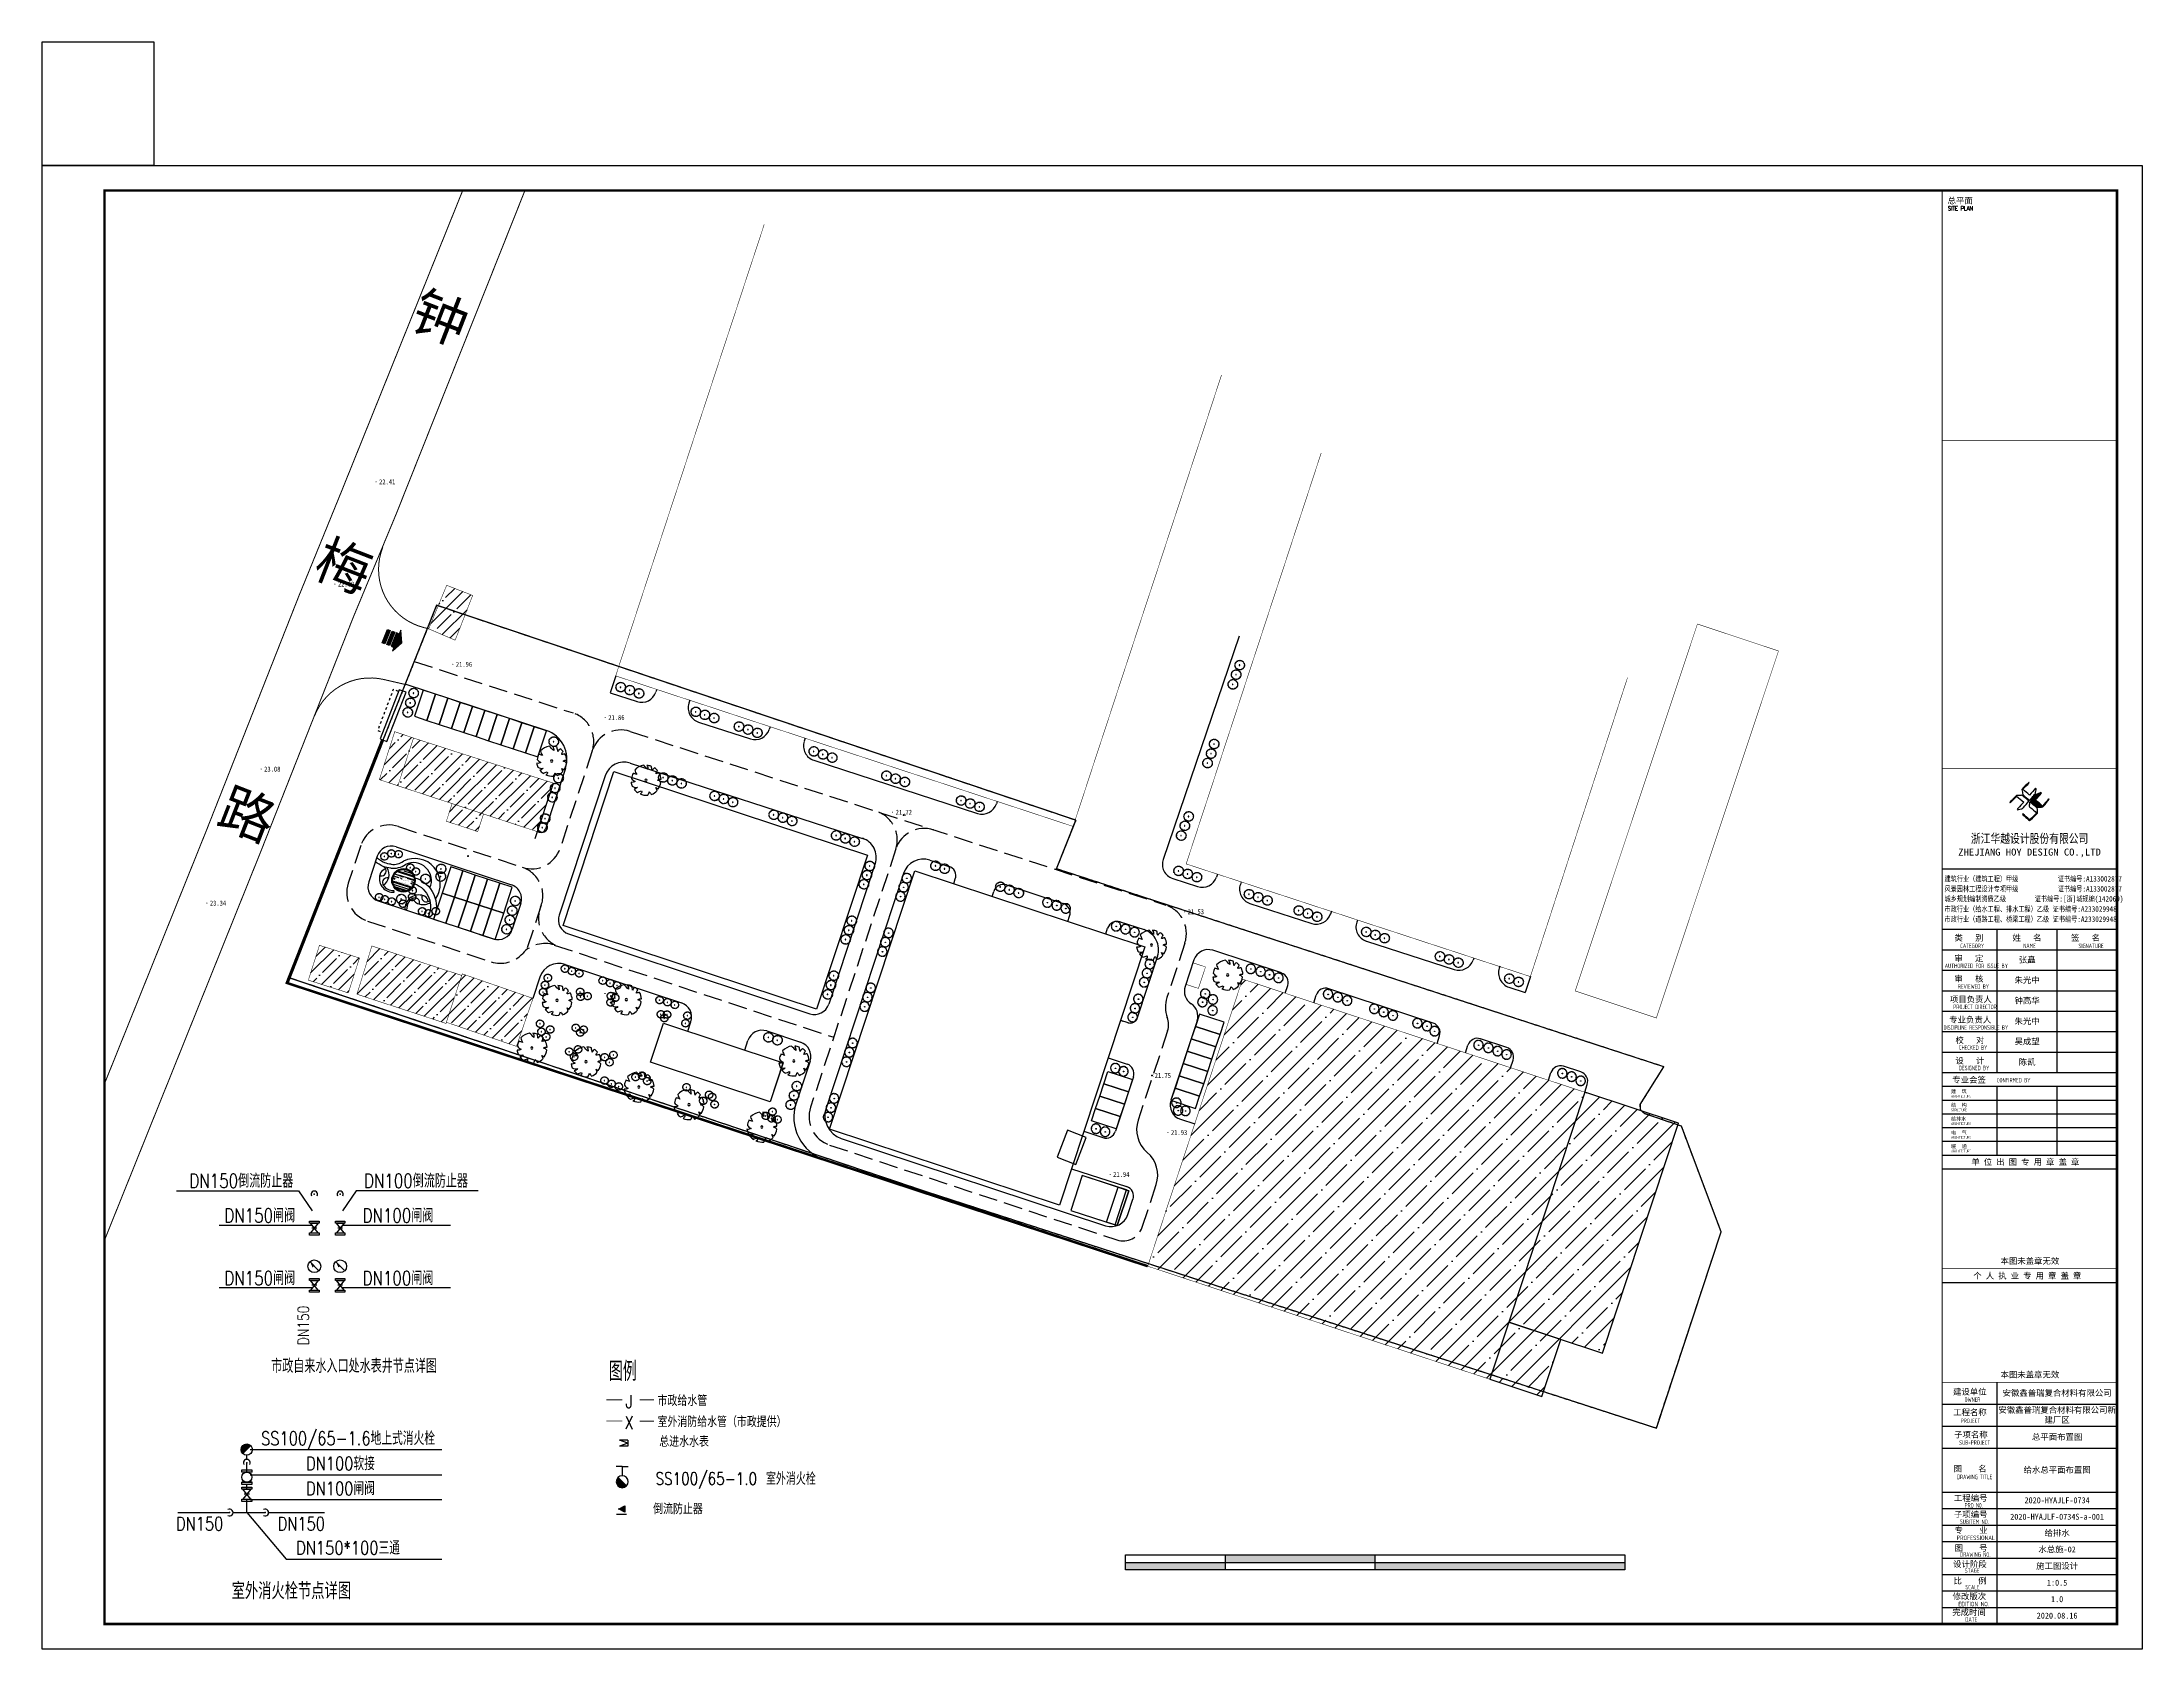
# Model space of a CAD drawing. Extents: x 422613 to 426483, y 3454133 to 3456790.
# Drawn here: x 424043.7 to 424464.2, y 3456093.4 to 3456415.1 of the extents above; entities that cross this region are included whole.
import ezdxf
from ezdxf.enums import TextEntityAlignment as Align

# ---------------------------------------------------------------- set-up
doc = ezdxf.new("R2010")
doc.units = 0
doc.header["$LTSCALE"] = 0.5
doc.header["$PDSIZE"] = 0.2
for name, pattern in [('ACAD_ISO10W100', [18, 12, -3, 0, -3]), ('CONTINOUS', [0]), ('DASH', [0.35, 0.25, -0.1]), ('X6', [2, 1, -1])]:
    doc.linetypes.add(name, pattern=pattern)
doc.layers.get('0').update_dxf_attribs({"linetype": 'CONTINUOUS'})
for name, color, linetype in [('0 - 新建建筑', 7, 'CONTINUOUS'), ('0 - 绿化2', 74, 'CONTINUOUS'), ('0 - 规划--用地红线', 6, 'CONTINUOUS'), ('00-地形图新', 253, 'CONTINUOUS'), ('0P-DIMENSION', 201, 'CONTINUOUS'), ('AXIS_外部', 171, 'CONTINUOUS'), ('DLSS', 4, 'CONTINUOUS'), ('DN_G', 4, 'CONTINUOUS'), ('EQ-室外', 32, 'CONTINUOUS'), ('GCD', 1, 'CONTINUOUS'), ('GL_DIM', 3, 'CONTINUOUS'), ('JMD', 6, 'CONTINUOUS'), ('LV', 8, 'CONTINUOUS'), ('lvhua', 7, 'CONTINUOUS'), ('PIPE-给水', 3, 'CONTINUOUS'), ('PKNG-TSRP', 83, 'CONTINUOUS'), ('PUB_TEXT', 7, 'CONTINUOUS'), ('PUB_TITLE', 4, 'CONTINUOUS'), ('TK', 7, 'CONTINUOUS'), ('TREE', 3, 'CONTINUOUS'), ('TWT_TEXT', 7, 'CONTINUOUS'), ('WP_F', 1, 'CONTINUOUS'), ('WP_F_PJ', 7, 'CONTINUOUS'), ('WP_G', 1, 'CONTINUOUS'), ('WP_G_PJ', 7, 'CONTINUOUS'), ('ZDH', 1, 'CONTINUOUS'), ('企业', 1, 'CONTINUOUS'), ('围墙线', 32, 'CONTINUOUS'), ('景观设计-硬质', 128, 'CONTINUOUS'), ('给水', 3, 'CONTINUOUS'), ('道路', 140, 'CONTINUOUS'), ('道路线', 142, 'CONTINUOUS')]:
    doc.layers.add(name, color=color, linetype=linetype)
doc.styles.add('-宋体', font='', dxfattribs={"width": 0.8})
doc.styles.add('_HZTXT', font='txt.shx', dxfattribs={"width": 0.8, "bigfont": 'hztxt.shx'})
doc.styles.add('_TCH_DIM', font='SIMPLEX', dxfattribs={"bigfont": 'GBCBIG'})
doc.styles.add('_TWT_DIM', font='SIMPLEX', dxfattribs={"width": 0.8, "height": 3.5, "bigfont": 'HZTXT'})
doc.styles.add('DIM_FONT', font='SIMPLEX', dxfattribs={"width": 0.7, "bigfont": 'GBCBIG'})
doc.styles.add('HT', font='rd.shx', dxfattribs={"bigfont": 'ht.shx'})
doc.styles.add('HZ', font='rs.shx', dxfattribs={"width": 0.8, "bigfont": 'hztxt.shx'})
doc.styles.add('ROMANS', font='romans', dxfattribs={"width": 0.65, "height": 231.275})
doc.styles.get("Standard").update_dxf_attribs({"font": 'rs.shx', "bigfont": 'hztxt.shx'})
doc.styles.add('TSSD_REIN', font='tssdeng.shx', dxfattribs={"width": 0.7, "bigfont": 'tssdchn.shx'})
doc.styles.add('图签宋体', font='', dxfattribs={"height": 300})
doc.styles.add('图签黑体', font='simhei.ttf', dxfattribs={"height": 550})
doc.styles.add('宋体', font='')
doc.styles.add('正等线体', font='simhei.ttf')
doc.styles.get('-宋体').set_extended_font_data('SimSun')
doc.styles.get('图签宋体').set_extended_font_data('NSimSun')
doc.styles.get('宋体').set_extended_font_data('SimSun')
doc.linetypes.add('444', pattern='A,4.5,[145,AAA.SHX,S=1,R=0,X=0,Y=1],4.5,-0.5,[146,AAA.SHX,S=1,R=0,X=0,Y=0],-0.5', length=10)
doc.linetypes.add('FENCELINE2', pattern='A,0.25,-0.1,[132,ltypeshp.shx,S=0.1,R=0,X=-0.1,Y=0],-0.1,1', length=1.45)
pattern_1 = [(45, (854.157, 546.0137), (-2.2450640303, 2.2450640303), []), (45, (856.4022, 546.0137), (-2.2450640303, 2.2450640303), [3.96875, -0.79375, 0, -0.79375])]

# ---------------------------------------------------------------- blocks, each defined once
blk = doc.blocks.new('A$C37C4632B')
at = {"layer": 'lvhua', "color": 8}
for points, const_width in [([(3796, 14513), (103, 12840), (349, 8217), (2278, 5166), (2117, 1955), (4079, 101), (6939, 188), (7983, 3239)], 200), ([(2278, 5166), (2559, 8577), (1905, 10686)], 50), ([(4391, 22560), (3229, 20511), (2085, 18543), (3038, 15940), (5263, 11751), (5516, 9084), (3991, 6862), (5071, 3688), (8503, 2990), (10092, 5529), (8884, 14036), (8250, 21590), (6655, 24272), (4382, 24133), (4391, 22560)], 200), ([(4516, 22412), (5873, 20804), (6778, 18042)], 50), ([(5095, 3841), (7281, 6577), (6929, 12504), (4818, 17074)], 50)]:
    blk.add_lwpolyline(points, dxfattribs=dict(at, const_width=const_width))
blk = doc.blocks.new('BRANCHD', base_point=(0.5, 0.5))
for p, q in [((0.95, 0.74), (0.93, 0.75)), ((0.96, 0.69), (0.95, 0.74)), ((0.97, 0.69), (0.96, 0.69)), ((0.99, 0.67), (0.97, 0.69)), ((0.97, 0.59), (0.99, 0.59)), ((0.97, 0.57), (0.97, 0.59)), ((1.01, 0.55), (0.97, 0.57)), ((0.98, 0.65), (0.99, 0.67)), ((1, 0.62), (0.98, 0.65)), ((0.99, 0.59), (1, 0.62)), ((1, 0.5), (1.01, 0.52)), ((1.01, 0.52), (1.01, 0.55))]:
    blk.add_line(p, q)
blk = doc.blocks.new('M_F16')
at = {"xscale": 1016, "yscale": 1016, "zscale": 1016}
for rotation in [150, 180, 120, 90, 59.99999999999999, 30, 330.0000000000001, 210, 240, 270, 300.0000000000001]:
    blk.add_blockref('BRANCHD', (3, 9), dxfattribs=dict(at, rotation=rotation))
blk.add_blockref('BRANCHD', (3, 9), dxfattribs=at)
at = {"width": 0.8, "flags": 9}
for tag in ['YSIZE', 'XSIZE']:
    blk.add_attdef(tag, (0, 0), '', height=0.2, dxfattribs=at)
blk = doc.blocks.new('SHU1')
at = {"layer": 'LV'}
for radius in [137, 92.1]:
    blk.add_circle((214, 644), radius, dxfattribs=at)
at = {"layer": 'LV', "xscale": 4.5, "yscale": 4.5, "zscale": 4.5}
blk.add_blockref('M_F16', (267, 678), dxfattribs=at)
blk = doc.blocks.new('$plan$00003853')
at = {"layer": '0 - 绿化2', "color": 8}
blk.add_lwpolyline([(227, 1020, -0.0647787), (482, 928, -0.1405018), (396, 691, 0.0226934), (675, 782, -0.0794517), (887, 533, 0.1678905), (592, 468, 0.0273152), (999, 345, -0.1722772), (998, -362, -0.0667229), (654, -389, -0.0623047), (849, -572, -0.091342), (592, -836, -0.1434388), (285, -705, 0.2132934), (366, -986, -0.068191), (89, -1047, -0.2787536), (-132, -757, 0.2212102), (-146, -1029, -0.0810685), (-464, -929, 0.0348218), (-501, -626, 0.431768), (-644, -818, -0.134445), (-967, -375, -0.0548289), (-808, -178, 0.035323), (-1051, -141, -0.1158472), (-1001, 342), (-767, 368), (-931, 457, -0.1207895), (-611, 836, -0.1929538), (-378, 705, 0.2486704), (-432, 953, -0.109754), (15, 1047, -0.045563), (77, 823, 0.1661264)], format="xyb", close=True, dxfattribs=at)
blk.add_circle((13, -7), 75.6, dxfattribs=at)
blk = doc.blocks.new('A$C2A6D7B3E')
h = blk.add_hatch(color=1)
h.paths.add_polyline_path([(3.7, -3), (3.7, -4.5), (-3.8, -4.5), (-3.8, -3), (-5.9, -3), (0, 0), (5.8, -3)])
h.paths.add_polyline_path([(-3.8, -7), (3.7, -7), (3.7, -5.5), (-3.8, -5.5)])
h.paths.add_polyline_path([(-3.8, -9.5), (3.7, -9.5), (3.7, -8), (-3.8, -8)])
blk.add_lwpolyline([(3.7, -3), (3.7, -4.5), (-3.8, -4.5), (-3.8, -3), (-5.9, -3), (0, 0), (5.8, -3), (3.7, -3)])
for points in [[(-3.8, -7), (3.7, -7), (3.7, -5.5), (-3.8, -5.5)], [(-3.8, -9.5), (3.7, -9.5), (3.7, -8), (-3.8, -8)]]:
    blk.add_lwpolyline(points, close=True)
blk = doc.blocks.new('GC200')
at = {"linetype": 'Continuous', "const_width": 0.2, "flags": 128}
blk.add_lwpolyline([(-0.1, 0, 1), (0.1, 0, 1)], format="xyb", close=True, dxfattribs=at)
blk = doc.blocks.new('A$C7F6F64A1')
h = blk.add_hatch(color=256)
h.paths.add_polyline_path([(20.95, 7.35), (0.95, 7.35), (0.95, 5.85), (20.95, 5.85)])
h.paths.add_polyline_path([(50.95, 8.85), (20.95, 8.85), (20.95, 7.35), (50.95, 7.35)])
h.paths.add_polyline_path([(100.95, 7.35), (50.95, 7.35), (50.95, 5.85), (100.95, 5.85)])
for p, q in [((0.95, 5.85), (0.95, 8.85)), ((20.95, 5.85), (20.95, 8.85)), ((50.95, 5.85), (50.95, 8.85)), ((0.95, 7.35), (100.95, 7.35))]:
    blk.add_line(p, q)
blk.add_lwpolyline([(0.95, 8.85), (100.95, 8.85), (100.95, 5.85), (0.95, 5.85)], close=True)
blk = doc.blocks.new('$JIEG1')
at = {"color": 0, "linetype": 'Continuous'}
blk.add_arc((0, 0), 0.5, 59.6885, 300.3115, dxfattribs=at)
at = {"color": 0}
blk.add_point((0, 0), dxfattribs=at)
blk = doc.blocks.new('$FL')
for p, q in [((-0.5, -0.5), (-0.5, 0.5)), ((-0.5, 0.5), (0.5, 0.5)), ((0.5, 0.5), (0.5, -0.5)), ((0.5, -0.5), (-0.5, -0.5))]:
    blk.add_line(p, q)
blk = doc.blocks.new('$VA028_1')
for p, q in [((-0.49, -0.52), (-0.49, 0.48)), ((0.5, -0.52), (0.5, 0.48))]:
    blk.add_line(p, q)
blk.add_circle((0, 0), 0.5)
at = {"style": 'HZ', "width": 0.7, "flags": 1}
for tag in ['UNIT', 'WHAT', 'SPEC']:
    blk.add_attdef(tag, (0, 0), '', height=0.001, dxfattribs=at)
blk = doc.blocks.new('$VA003_1')
blk.add_line((0, -0.26), (0, 0.26))
blk.add_lwpolyline([(-0.5, 0.4), (-0.5, -0.4), (0.5, 0.4), (0.5, -0.4)], close=True)
at = {"width": 0.7, "flags": 1}
for tag in ['UNIT', 'WHAT', 'SPEC']:
    blk.add_attdef(tag, (0, 0), '', height=0.001, dxfattribs=at)
blk = doc.blocks.new('$QC001_2')
blk.add_line((-141, 59), (141, 341))
at = {"const_width": 200}
blk.add_lwpolyline([(71, 271, 0.668179), (-100, 200, 0.198912), (-71, 129, 1)], format="xyb", dxfattribs=at)
blk.add_circle((0, 200), 200)
at = {"style": 'HZ', "flags": 1}
for tag in ['UNIT', 'WHAT', 'SPEC']:
    blk.add_attdef(tag, (0, 0), '', height=0.0008, dxfattribs=at)
blk = doc.blocks.new('13124')
at = {"layer": 'DN_G', "elevation": 207178.02}
for points in [[(441606.53, 3384330.34), (441614.84, 3384330.34), (441650.9, 3384330.34)], [(441606.53, 3384324.5), (441614.84, 3384324.5), (441650.9, 3384324.5)], [(441605.73, 3384315.73), (441614.84, 3384304.94), (441650.9, 3384304.94)], [(441606.53, 3384318.73), (441614.84, 3384318.73), (441650.9, 3384318.73)]]:
    blk.add_lwpolyline(points, dxfattribs=at)
at = {"layer": 'WP_G'}
for p, q in [((441605.73, 3384328.05, 207178.02), (441605.73, 3384329.04, 207178.02)), ((441605.73, 3384325.09, 207178.02), (441605.73, 3384327.27, 207178.02)), ((441605.73, 3384321.13, 207178.02), (441605.73, 3384322.23, 207178.02)), ((441589.72, 3384315.73, 207178.02), (441601.76, 3384315.73, 207178.02)), ((441602.54, 3384315.73, 207178.02), (441605.73, 3384315.73, 207178.02)), ((441605.73, 3384315.73, 207178.02), (441605.73, 3384318.8, 207178.02)), ((441605.73, 3384315.73, 207178.02), (441610.02, 3384315.73, 207178.02)), ((441610.8, 3384315.73, 207178.02), (441623.77, 3384315.73, 207178.02))]:
    blk.add_line(p, q, dxfattribs=at)
at = {"layer": 'WP_F_PJ', "xscale": 0.006481481567844749, "yscale": 0.006481481567844749, "zscale": 0.006481481567844749}
blk.add_blockref('$QC001_2', (441605.73, 3384329.04, 207178.02), dxfattribs=at)
at = {"layer": 'WP_G', "color": 7}
for p, xscale, yscale, zscale, rotation in [((441605.73, 3384327.27, 207178.02), 1.555555555852233, 1.555555555852233, 1.555555555852233, 270), ((441601.76, 3384315.73, 207178.02), 1.555555555518642, 1.555555555518642, 1.555555555518642, 180), ((441610.02, 3384315.73, 207178.02), 1.555555555518642, 1.555555555518642, 1.555555555518642, 180)]:
    blk.add_blockref('$JIEG1', p, dxfattribs=dict(at, xscale=xscale, yscale=yscale, zscale=zscale, rotation=rotation))
at = {"layer": 'WP_G_PJ', "yscale": 2.333333333333345}
for name, p, xscale, zscale, rotation in [('$FL', (441605.73, 3384325.34, 207178.02), 0.5185185192108155, 0.5185185192108155, 90), ('$VA028_1', (441605.73, 3384323.92, 207178.02), 2.333333333333345, 2.333333333333345, 90), ('$FL', (441605.73, 3384322.49, 207178.02), 0.5185185192108155, 0.5185185192108155, 270), ('$FL', (441605.73, 3384321.39, 207178.02), 0.5185185192108155, 0.5185185192108155, 90), ('$VA003_1', (441605.73, 3384319.97, 207178.02), 2.333333333333345, 2.333333333333345, 90), ('$FL', (441605.73, 3384318.54, 207178.02), 0.5185185192108155, 0.5185185192108155, 270)]:
    blk.add_blockref(name, p, dxfattribs=dict(at, xscale=xscale, zscale=zscale, rotation=rotation))
at = {"layer": 'DN_G', "style": '_HZTXT', "width": 0.8}
for s, height, p in [('SS100/65-1.6地上式消火栓', 3.1111, (441629.2, 3384331.37, 207178.02)), ('DN100软接', 3.111, (441627.44, 3384325.53, 207178.02)), ('DN100闸阀', 3.111, (441627.44, 3384319.76, 207178.02)), ('DN150*100三通', 3.1111, (441629.2, 3384305.98, 207178.02))]:
    blk.add_text(s, height=height, dxfattribs=at).set_placement(p, align=Align.CENTER)
for p in [(441594.81, 3384313.14, 207178.02), (441618.36, 3384313.14, 207178.02)]:
    blk.add_text('DN150', height=3.111, dxfattribs=at).set_placement(p, align=Align.MIDDLE)
at = {"layer": 'TWT_TEXT', "linetype": 'Continuous', "style": '_TWT_DIM', "width": 0.8}
blk.add_text('室外消火栓节点详图', height=3.84, dxfattribs=at).set_placement((441602.24, 3384295.65, 207385.41))
blk = doc.blocks.new('$QC035_1')
blk.add_line((-93, -93), (93, 93))
blk.add_lwpolyline([(93, 93, 0, 50, 0), (-13, 22, 50, 50, 0)], format="xyseb")
blk.add_circle((0, 0), 150)
at = {"style": 'HZ', "flags": 1}
for tag in ['UNIT', 'WHAT', 'SPEC']:
    blk.add_attdef(tag, (0, 0), '', height=0.001, dxfattribs=at)
blk = doc.blocks.new('131445')
at = {"linetype": 'Continuous', "ltscale": 2000}
for p, q in [((441693.64, 3384340.15, 207178.02), (441697.44, 3384334.55)), ((441709.65, 3384340.15, 207178.02), (441705.85, 3384334.55))]:
    blk.add_line(p, q, dxfattribs=at)
at = {"layer": 'DN_G', "elevation": 207178.02}
for points in [[(441659.71, 3384340.15), (441693.64, 3384340.15)], [(441743.59, 3384340.15), (441709.65, 3384340.15)], [(441697.51, 3384330.5), (441671.63, 3384330.5)], [(441735.96, 3384330.5), (441705.85, 3384330.5)], [(441697.51, 3384313.17), (441671.63, 3384313.17)], [(441735.96, 3384313.17), (441705.79, 3384313.17)]]:
    blk.add_lwpolyline(points, dxfattribs=at)
at = {"layer": 'WP_F', "color": 7, "xscale": 1.777777778116862, "yscale": 1.777777778116862, "zscale": 1.777777778116862, "rotation": 270}
for p in [(441698.05, 3384339.15, 207178.02), (441705.24, 3384339.15, 207178.02)]:
    blk.add_blockref('$JIEG1', p, dxfattribs=at)
at = {"layer": 'WP_F_PJ', "yscale": 2.666666666666667}
for name, p, xscale, zscale, rotation in [('$FL', (441698.05, 3384331.38, 207178.02), 0.5925925933837891, 0.5925925933837891, 89.99999999999999), ('$VA003_1', (441698.05, 3384329.75, 207178.02), 2.666666666666667, 2.666666666666667, 89.99999999999999), ('$FL', (441705.24, 3384331.38, 207178.02), 0.5925925933837891, 0.5925925933837891, 89.99999999999999), ('$VA003_1', (441705.24, 3384329.75, 207178.02), 2.666666666666667, 2.666666666666667, 89.99999999999999), ('$FL', (441698.05, 3384328.12, 207178.02), 0.5925925933837891, 0.5925925933837891, 270), ('$FL', (441705.24, 3384328.12, 207178.02), 0.5925925933837891, 0.5925925933837891, 270), ('$FL', (441698.05, 3384315.48, 207178.02), 0.5925925933837891, 0.5925925933837891, 89.99999999999999), ('$FL', (441698.05, 3384312.22, 207178.02), 0.5925925933837891, 0.5925925933837891, 270), ('$VA003_1', (441698.05, 3384313.85, 207178.02), 2.666666666666667, 2.666666666666667, 89.99999999999999), ('$FL', (441705.24, 3384315.48, 207178.02), 0.5925925933837891, 0.5925925933837891, 89.99999999999999), ('$FL', (441705.24, 3384312.22, 207178.02), 0.5925925933837891, 0.5925925933837891, 270), ('$VA003_1', (441705.24, 3384313.85, 207178.02), 2.666666666666667, 2.666666666666667, 89.99999999999999)]:
    blk.add_blockref(name, p, dxfattribs=dict(at, xscale=xscale, zscale=zscale, rotation=rotation))
at = {"layer": 'WP_G_PJ', "xscale": 0.01185185038248698, "yscale": 0.01185185038248698, "zscale": 0.01185185038248698, "rotation": 89.99999999999999}
for p in [(441698.05, 3384319.14, 207178.02), (441705.24, 3384319.14, 207178.02)]:
    blk.add_blockref('$QC035_1', p, dxfattribs=at)
at = {"layer": 'DN_G', "style": '_HZTXT', "width": 0.8}
blk.add_text('DN150', height=3.111, rotation=90, dxfattribs=at).set_placement((441695, 3384302.67, 207178.02), align=Align.MIDDLE)
at = {"layer": 'TWT_TEXT', "linetype": 'Continuous', "style": '_TWT_DIM', "width": 0.8}
for s, p in [('DN150倒流防止器', (441677.77, 3384340.97, 207178.02)), ('DN100倒流防止器', (441726.32, 3384340.97, 207178.02)), ('DN150闸阀', (441682.87, 3384331.32, 207178.02)), ('DN100闸阀', (441721.31, 3384331.32, 207178.02)), ('DN150闸阀', (441682.87, 3384313.9, 207178.02)), ('DN100闸阀', (441721.31, 3384313.9, 207178.02))]:
    blk.add_text(s, height=3.84, dxfattribs=at).set_placement(p, align=Align.CENTER)
blk.add_text('市政自来水入口处水表井节点详图', height=3.84, dxfattribs=at).set_placement((441686.07, 3384289.49, 207385.41))
blk = doc.blocks.new('$TwtSys$00000317')
blk.add_hatch(color=256).paths.add_polyline_path([(-92, 92, 1), (92, -92)])
for p, q in [((0, 331), (-130, 331)), ((92, -92), (-92, 92)), ((0, 331), (0, 131)), ((0, 331), (130, 331))]:
    blk.add_line(p, q)
for start, end in [(135, 315), (315, 135)]:
    blk.add_arc((0, 0), 131, start, end)
blk = doc.blocks.new('A$C053D6479')
at = {"layer": 'PUB_TITLE'}
h = blk.add_hatch(color=256, dxfattribs=at)
h.dxf.hatch_style = 1
edge = h.paths.add_edge_path()
edge.add_spline(control_points=[(1310, 579), (1216, 662), (1118, 742), (1026, 827)], knot_values=[14, 14, 14, 14, 15, 15, 15, 15], degree=3, periodic=0)
edge.add_spline(control_points=[(1026, 827), (1105, 920), (1188, 1008), (1266, 1102)], knot_values=[13, 13, 13, 13, 14, 14, 14, 14], degree=3, periodic=0)
edge.add_spline(control_points=[(1266, 1102), (1258, 1111), (1249, 1119), (1239, 1116)], knot_values=[12, 12, 12, 12, 13, 13, 13, 13], degree=3, periodic=0)
edge.add_spline(control_points=[(1239, 1116), (1210, 1107), (1179, 1092), (1144, 1077)], knot_values=[11, 11, 11, 11, 12, 12, 12, 12], degree=3, periodic=0)
edge.add_spline(control_points=[(1144, 1077), (1109, 1063), (1069, 1053), (1047, 1038)], knot_values=[10, 10, 10, 10, 11, 11, 11, 11], degree=3, periodic=0)
edge.add_spline(control_points=[(1047, 1038), (1028, 1026), (1007, 992), (991, 972)], knot_values=[9, 9, 9, 9, 10, 10, 10, 10], degree=3, periodic=0)
edge.add_spline(control_points=[(991, 972), (942, 913), (899, 868), (849, 810)], knot_values=[8, 8, 8, 8, 9, 9, 9, 9], degree=3, periodic=0)
edge.add_spline(control_points=[(849, 810), (842, 801), (822, 776), (822, 775)], knot_values=[7, 7, 7, 7, 8, 8, 8, 8], degree=3, periodic=0)
edge.add_spline(control_points=[(822, 775), (823, 771), (848, 752), (859, 744)], knot_values=[6, 6, 6, 6, 7, 7, 7, 7], degree=3, periodic=0)
edge.add_spline(control_points=[(859, 744), (949, 670), (1035, 592), (1122, 521)], knot_values=[5, 5, 5, 5, 6, 6, 6, 6], degree=3, periodic=0)
edge.add_spline(control_points=[(1122, 521), (1153, 527), (1185, 530), (1217, 533)], knot_values=[4, 4, 4, 4, 5, 5, 5, 5], degree=3, periodic=0)
edge.add_spline(control_points=[(1217, 533), (1246, 535), (1293, 532), (1316, 542)], knot_values=[3, 3, 3, 3, 4, 4, 4, 4], degree=3, periodic=0)
edge.add_spline(control_points=[(1316, 542), (1327, 547), (1338, 565), (1349, 579)], knot_values=[2, 2, 2, 2, 3, 3, 3, 3], degree=3, periodic=0)
edge.add_spline(control_points=[(1349, 579), (1423, 670), (1507, 759), (1572, 848)], knot_values=[1, 1, 1, 1, 2, 2, 2, 2], degree=3, periodic=0)
edge.add_spline(control_points=[(1572, 848), (1564, 852), (1561, 861), (1551, 862)], knot_values=[0, 0, 0, 0, 1, 1, 1, 1], degree=3, periodic=0)
edge.add_spline(control_points=[(1551, 862), (1469, 769), (1393, 671), (1310, 579)], knot_values=[15, 15, 15, 15, 16, 16, 16, 16], degree=3, periodic=0)
at = {"layer": 'TK'}
for points, knots in [([(555, 949), (624, 891), (699, 833), (760, 773), (689, 691), (614, 604), (539, 517), (529, 505), (516, 487), (506, 482), (492, 475), (469, 472), (452, 467), (416, 456), (383, 448), (342, 438), (323, 433), (297, 422), (293, 440), (291, 452), (313, 470), (322, 480), (400, 566), (477, 652), (553, 736), (460, 815), (366, 894), (270, 970), (183, 883), (101, 791), (16, 703), (-18, 714), (9, 735), (28, 755), (103, 838), (192, 930), (266, 1005), (319, 1009), (387, 1005), (442, 1007), (456, 1008), (472, 1011), (485, 1007), (507, 1000), (534, 967), (555, 949)], [0, 0, 0, 0, 1, 1, 1, 2, 2, 2, 3, 3, 3, 4, 4, 4, 5, 5, 5, 6, 6, 6, 7, 7, 7, 8, 8, 8, 9, 9, 9, 10, 10, 10, 11, 11, 11, 12, 12, 12, 13, 13, 13, 14, 14, 14, 15, 15, 15, 15]), ([(1031, 1298), (1066, 1286), (1054, 1262), (1045, 1224), (1036, 1188), (1031, 1158), (1024, 1121), (1020, 1104), (1017, 1085), (1012, 1071), (1004, 1052), (976, 1026), (956, 1003), (906, 946), (866, 899), (814, 839), (806, 829), (789, 806), (787, 806), (777, 804), (728, 856), (719, 864), (651, 922), (580, 978), (514, 1036), (509, 1106), (488, 1176), (479, 1247), (570, 1343), (663, 1436), (758, 1526), (764, 1523), (768, 1518), (774, 1515), (693, 1422), (599, 1343), (520, 1249), (607, 1171), (698, 1096), (789, 1021), (874, 1109), (950, 1206), (1031, 1298)], [0, 0, 0, 0, 1, 1, 1, 2, 2, 2, 3, 3, 3, 4, 4, 4, 5, 5, 5, 6, 6, 6, 7, 7, 7, 8, 8, 8, 9, 9, 9, 10, 10, 10, 11, 11, 11, 12, 12, 12, 13, 13, 13, 14, 14, 14, 14]), ([(1551, 862), (1561, 861), (1564, 852), (1572, 848), (1507, 759), (1423, 670), (1349, 579), (1338, 565), (1327, 547), (1316, 542), (1293, 532), (1246, 535), (1217, 533), (1185, 530), (1153, 527), (1122, 521), (1035, 592), (949, 670), (859, 744), (848, 752), (823, 771), (822, 775), (822, 776), (842, 801), (849, 810), (899, 868), (942, 913), (991, 972), (1007, 992), (1028, 1026), (1047, 1038), (1069, 1053), (1109, 1063), (1144, 1077), (1179, 1092), (1210, 1107), (1239, 1116), (1249, 1119), (1258, 1111), (1266, 1102), (1188, 1008), (1105, 920), (1026, 827), (1118, 742), (1216, 662), (1310, 579), (1393, 671), (1469, 769), (1551, 862)], [0, 0, 0, 0, 1, 1, 1, 2, 2, 2, 3, 3, 3, 4, 4, 4, 5, 5, 5, 6, 6, 6, 7, 7, 7, 8, 8, 8, 9, 9, 9, 10, 10, 10, 11, 11, 11, 12, 12, 12, 13, 13, 13, 14, 14, 14, 15, 15, 15, 16, 16, 16, 16]), ([(1097, 490), (1100, 425), (1106, 361), (1107, 294), (1018, 207), (925, 121), (830, 33), (818, 21), (800, 0), (787, 0), (768, -1), (725, 49), (712, 60), (662, 103), (616, 143), (568, 186), (545, 207), (518, 224), (499, 250), (501, 259), (511, 261), (516, 267), (609, 192), (696, 111), (785, 33), (883, 118), (977, 208), (1070, 298), (992, 373), (892, 456), (803, 534), (791, 544), (768, 561), (766, 569), (761, 588), (776, 634), (780, 655), (785, 690), (788, 721), (795, 746), (897, 661), (998, 576), (1097, 490)], [0, 0, 0, 0, 1, 1, 1, 2, 2, 2, 3, 3, 3, 4, 4, 4, 5, 5, 5, 6, 6, 6, 7, 7, 7, 8, 8, 8, 9, 9, 9, 10, 10, 10, 11, 11, 11, 12, 12, 12, 13, 13, 13, 14, 14, 14, 14])]:
    blk.add_open_spline(points, degree=3, knots=knots, dxfattribs=at)
blk = doc.blocks.new('GeYuanFrame_78423512', base_point=(20.09, 4.53))
at = {"layer": 'PUB_TITLE'}
for points in [[(803.09, 235.33), (803.09, 292.73)], [(827.09, 235.33), (827.09, 292.73)], [(803.09, 202.33), (803.09, 229.83)], [(827.09, 202.33), (827.09, 229.83)], [(803.09, 14.53), (803.09, 111.33)]]:
    blk.add_lwpolyline(points, dxfattribs=at)
at = {"layer": 'TK'}
for p, q in [((781.09, 316.93), (851.09, 316.93)), ((781.09, 284.53), (851.09, 284.53)), ((781.09, 276.33), (851.09, 276.33)), ((781.09, 268.13), (851.09, 268.13)), ((781.09, 259.93), (851.09, 259.93)), ((781.09, 251.73), (851.09, 251.73)), ((781.09, 243.53), (851.09, 243.53)), ((781.09, 235.33), (851.09, 235.33)), ((781.09, 235.33), (851.09, 235.33)), ((781.09, 102.53), (851.09, 102.53)), ((781.09, 93.73), (851.09, 93.73)), ((781.09, 84.93), (803.09, 84.93)), ((781.09, 84.93), (851.09, 84.93)), ((781.09, 67.37), (851.09, 67.37)), ((781.09, 67.33), (851.09, 67.33)), ((781.09, 60.77), (851.09, 60.77)), ((781.09, 54.17), (851.09, 54.17)), ((781.09, 47.57), (851.09, 47.57)), ((781.09, 40.97), (851.09, 40.97)), ((781.09, 34.37), (851.09, 34.37)), ((781.09, 27.77), (851.09, 27.77)), ((781.09, 21.17), (851.09, 21.17)), ((781.09, 14.53), (851.09, 14.53))]:
    blk.add_line(p, q, dxfattribs=at)
blk.add_lwpolyline([(20.09, 4.53), (20.09, 598.53), (861.09, 598.53), (861.09, 4.53)], close=True, dxfattribs=at)
at = {"layer": 'TK', "const_width": 1}
blk.add_lwpolyline([(45.09, 588.53), (851.09, 588.53), (851.09, 14.53), (45.09, 14.53)], close=True, dxfattribs=at)
at = {"layer": 'TK'}
for points, const_width in [([(781.09, 588.53), (781.09, 14.53)], 0.4), ([(781.09, 488.5), (851.09, 488.5)], 0.35), ([(781.09, 357.14), (851.09, 357.14)], 0.35), ([(781.09, 292.73), (851.09, 292.73)], 0.35), ([(781.09, 292.73), (851.09, 292.73)], 0.35), ([(781.09, 235.33), (851.09, 235.33)], 0.35), ([(781.09, 202.33), (851.09, 202.33)], 0.35), ([(781.09, 156.83), (851.09, 156.83)], 0.35), ([(781.09, 111.33), (851.09, 111.33)], 0.35), ([(781.09, 67.37), (851.09, 67.37)], 0.35)]:
    blk.add_lwpolyline(points, dxfattribs=dict(at, const_width=const_width))
for points in [[(781.09, 292.73), (851.09, 292.73)], [(781.09, 235.33), (851.09, 235.33)], [(781.09, 229.83), (851.09, 229.83)], [(781.09, 224.33), (851.09, 224.33)], [(781.09, 218.83), (851.09, 218.83)], [(781.09, 213.33), (851.09, 213.33)], [(781.09, 207.83), (851.09, 207.83)], [(781.09, 202.33), (851.09, 202.33)], [(781.09, 196.83), (851.09, 196.83)], [(781.09, 151.33), (851.09, 151.33)]]:
    blk.add_lwpolyline(points, dxfattribs=at)
at = {"layer": 'PUB_TITLE', "xscale": 0.01000000000021828, "yscale": 0.01000000000021828, "zscale": 0.01}
blk.add_blockref('A$C053D6479', (808.19, 336.27), dxfattribs=at)
at = {"layer": 'TK', "style": '图签宋体'}
for s, height, p in [('总平面', 2.4, (783.23, 583.28)), ('类   别', 2.4, (785.97, 288.09)), ('姓   名', 2.4, (809.2, 288.09)), ('签   名', 2.4, (832.68, 288.09)), ('审   定', 2.4, (785.97, 279.89)), ('审   核', 2.4, (785.97, 271.69)), ('项目负责人', 2.4, (784.13, 263.49)), ('专业负责人', 2.4, (783.89, 255.29)), ('校   对', 2.4, (786.38, 247.09)), ('设   计', 2.4, (786.36, 238.89)), ('建  筑', 1.44, (784.61, 227.11)), ('专业会签', 2.4, (785.12, 231.24)), ('结  构', 1.44, (784.61, 221.61)), ('给排水', 1.44, (784.61, 216.11)), ('电  气', 1.44, (784.61, 210.61)), ('暖  通', 1.44, (784.61, 205.11)), ('单 位 出 图 专 用 章 盖 章', 2.4, (792.72, 198.35)), ('本图未盖章无效', 2.4, (804.43, 158.7)), ('个 人 执 业 专 用 章 盖 章', 2.4, (793.52, 152.77)), ('本图未盖章无效', 2.4, (804.43, 113.2)), ('建设单位', 2.4, (785.39, 106.33)), ('工程名称', 2.4, (785.47, 98.12)), ('子项名称', 2.4, (785.85, 89.14)), ('图    名', 2.4, (785.63, 75.5)), ('工程编号', 2.4, (785.77, 63.77)), ('子项编号', 2.4, (785.77, 57.19)), ('专    业', 2.4, (786.01, 50.88)), ('图    号', 2.4, (786.02, 43.77)), ('设计阶段', 2.4, (785.45, 37.32)), ('修改版次', 2.4, (785.24, 24.41)), ('比    例', 2.4, (785.59, 30.63)), ('完成时间', 2.4, (785.11, 18.02))]:
    blk.add_text(s, height=height, dxfattribs=at).set_placement(p)
at = {"layer": 'TK'}
for s, height, style, width, p in [('SITE PLAN', 1.697, 'ROMANS', 0.76, (783.35, 580.49)), ('建筑行业（建筑工程）甲级           证书编号:A133002877', 2.2, '-宋体', 0.8, (782, 311.83)), ('风景园林工程设计专项甲级           证书编号:A133002877', 2.2, '-宋体', 0.8, (782, 307.81)), ('城乡规划编制资质乙级        证书编号:[浙]城规编(142069)', 2.2, '-宋体', 0.8, (782, 303.82)), ('市政行业（给水工程、排水工程）乙级 证书编号:A233029948', 2.2, '-宋体', 0.8, (782, 299.74)), ('市政行业（道路工程、桥梁工程）乙级 证书编号:A233029948', 2.2, '-宋体', 0.8, (782, 295.69)), ('CATEGORY', 1.8, 'TSSD_REIN', 0.7, (788.32, 285.17)), ('NAME', 1.8, 'TSSD_REIN', 0.7, (813.51, 285.17)), ('SIGNATURE', 1.8, 'TSSD_REIN', 0.7, (835.66, 285.17)), ('AUTHORIZED FOR ISSUE BY', 1.8, 'TSSD_REIN', 0.7, (782.12, 277.17)), ('REVIEWED BY', 1.8, 'TSSD_REIN', 0.7, (787.36, 268.91)), ('PROJECT DIRECTOR', 1.8, 'TSSD_REIN', 0.7, (785.55, 260.74)), ('DISCIPLINE RESPONSIBLE BY', 1.8, 'TSSD_REIN', 0.7, (781.57, 252.48)), ('CHECKED BY', 1.8, 'TSSD_REIN', 0.7, (787.75, 244.44)), ('DESIGNED BY', 1.8, 'TSSD_REIN', 0.7, (787.76, 236.27)), ('CONFIRMED BY', 1.8, 'TSSD_REIN', 0.7, (802.94, 231.42)), ('ARCHITECTURE', 1.08, 'TSSD_REIN', 0.7, (784.65, 225.34)), ('STRUCTURE', 1.08, 'TSSD_REIN', 0.7, (784.65, 219.84)), ('ARCHITECTURE', 1.08, 'TSSD_REIN', 0.7, (784.65, 214.34)), ('ARCHITECTURE', 1.08, 'TSSD_REIN', 0.7, (784.65, 208.84)), ('ARCHITECTURE', 1.08, 'TSSD_REIN', 0.7, (784.65, 203.34)), ('OWNER', 1.8, 'TSSD_REIN', 0.7, (789.98, 103.48)), ('PROJECT', 1.8, 'TSSD_REIN', 0.7, (788.52, 95.02)), ('SUB-PROJECT', 1.8, 'TSSD_REIN', 0.7, (787.86, 86.3)), ('DRAWING TITLE', 1.8, 'TSSD_REIN', 0.7, (786.97, 72.53)), ('PRO N0.', 1.8, 'TSSD_REIN', 0.7, (790.01, 61.15)), ('SUBITEM NO.', 1.8, 'TSSD_REIN', 0.7, (788.15, 54.58)), ('PROFESSIONAL', 1.8, 'TSSD_REIN', 0.8, (786.88, 48.15)), ('DRAWING NO.', 1.8, 'TSSD_REIN', 0.7, (788.19, 41.45)), ('STAGE', 1.8, 'TSSD_REIN', 0.7, (790.09, 35.03)), ('SCALE', 1.8, 'TSSD_REIN', 0.7, (790.38, 28.42)), ('EDITION NO.', 1.8, 'TSSD_REIN', 0.8, (787.53, 21.64)), ('DATE', 1.8, 'TSSD_REIN', 0.7, (790.33, 15.45))]:
    blk.add_text(s, height=height, dxfattribs=dict(at, style=style, width=width)).set_placement(p)
for s, height, style, width, p in [('浙江华越设计股份有限公司', 3.96, 'HT', 0.9, (816.07, 329.16)), ('ZHEJIANG HOY DESIGN CO.,LTD', 2.8, '图签黑体', 1.11, (816.06, 323.29))]:
    blk.add_text(s, height=height, dxfattribs=dict(at, style=style, width=width)).set_placement(p, align=Align.MIDDLE)
at = {"layer": 'TK', "char_height": 2.4, "attachment_point": 5, "style": '图签宋体'}
for s, insert, width in [('张矗', (815.09, 280.4), 24), ('朱光中', (815.09, 272.23), 24), ('钟高华', (815.09, 264.03), 24), ('朱光中', (815.09, 255.76), 24), ('吴成望', (815.09, 247.63), 24), ('陈凯', (815.09, 239.43), 24), ('安徽鑫普瑞复合材料有限公司新建厂区', (827.09, 98.13), 48), ('安徽鑫普瑞复合材料有限公司', (827.09, 106.93), 48), ('总平面布置图', (827.09, 89.33), 48), ('给水总平面布置图', (827.09, 76.13), 48), ('2020-HYAJLF-0734', (827.09, 64.07), 48), ('2020-HYAJLF-0734S-a-001', (827.09, 57.47), 48), ('给排水', (827.09, 50.87), 48), ('水总施-02', (827.09, 44.27), 48), ('施工图设计', (827.09, 37.67), 48), ('1:0.5', (827.09, 31.07), 48), ('1.0', (827.09, 24.47), 48), ('2020.08.16', (827.09, 17.88), 48)]:
    blk.add_mtext(s, dxfattribs=dict(at, insert=insert, width=width))

msp = doc.modelspace()

# ---------------------------------------------------------------- hatches: boundary and pattern name
at = {"linetype": 'Continuous'}
h = msp.add_hatch(dxfattribs=at)
h.set_pattern_fill('ANSI35', color=8, style=0)
h.set_pattern_definition([(45, (1503.494, 145.6527), (-2.2450640303, 2.2450640303), []), (45, (1505.739, 145.6527), (-2.2450640303, 2.2450640303), [3.96875, -0.79375, 0, -0.79375])])
h.paths.add_polyline_path([(424129.89, 3456304.31), (424126.39, 3456295.35), (424121.09, 3456297.62), (424124.69, 3456306.34)])
h = msp.add_hatch(dxfattribs=at)
h.set_pattern_fill('ANSI35', color=8, style=0)
h.set_pattern_definition(pattern_1)
h.paths.add_polyline_path([(424118.05, 3456275.76), (424114.91, 3456266.21), (424111.21, 3456267.43), (424114.29, 3456277.04)])
h.paths.add_polyline_path([(424118.05, 3456275.76), (424146.02, 3456266.75), (424142.81, 3456257.02), (424114.91, 3456266.21)])
h.paths.add_polyline_path([(424125.78, 3456262.63), (424132.07, 3456260.56), (424130.91, 3456257.03), (424124.62, 3456259.11)], flags=17)
h = msp.add_hatch(dxfattribs=at)
h.set_pattern_fill('ANSI35', color=8, style=0)
h.set_pattern_definition(pattern_1)
h.paths.add_polyline_path([(424099.22, 3456234.27), (424107.23, 3456231.71), (424104.99, 3456224.73), (424096.99, 3456227.29)])
h = msp.add_hatch(dxfattribs=at)
h.set_pattern_fill('ANSI35', color=8, style=0)
h.set_pattern_definition(pattern_1)
h.paths.add_polyline_path([(424109.71, 3456234.13), (424127.7, 3456228.23), (424124.55, 3456218.63), (424106.72, 3456224.47)])
h = msp.add_hatch(dxfattribs=at)
h.set_pattern_fill('ANSI35', color=8, style=0)
h.set_pattern_definition(pattern_1)
h.paths.add_polyline_path([(424124.62, 3456218.86), (424138.66, 3456214.03), (424141.97, 3456223.64), (424127.81, 3456228.55)])
h = msp.add_hatch(dxfattribs=at)
h.set_pattern_fill('ANSI35', color=8, scale=1.5, style=0)
h.set_pattern_definition([(45, (854.157, 546.0137), (-3.3675960454, 3.3675960454), []), (45, (857.5247, 546.0137), (-3.3675960454, 3.3675960454), [5.953125, -1.190625, 0, -1.190625])])
h.paths.add_polyline_path([(424284.05, 3456227.49), (424352.56, 3456204.86), (424333.57, 3456147.38), (424265.06, 3456170.02)])
h.paths.add_polyline_path([(424352.56, 3456204.86), (424371.36, 3456198.65), (424356.15, 3456152.61), (424347.78, 3456155.37), (424344.01, 3456143.93), (424333.57, 3456147.38)])
h = msp.add_hatch(color=256)
h.dxf.hatch_style = 1
h.paths.add_polyline_path([(424159.09, 3456121.42), (424160.33, 3456120.8), (424160.33, 3456122.04)])
at = {"layer": '道路'}
h = msp.add_hatch(dxfattribs=at)
h.set_pattern_fill('AR-RROOF', color=8, scale=0.626472, angle=-17.8601, style=0)
h.set_pattern_definition([(342.13994872, (97178.2758, 3516129.5737), (1.9100201348, 0.2204531086), [11.93428575, -1.5912381, 3.97809525, -0.79561905]), (342.13994872, (97179.405, 3516129.6278), (-0.432742538, 1.2511891857), [2.38685715, -0.262554286, 4.7737143, -0.596714287]), (342.13994872, (97178.8618, 3516130.0954), (4.101327417, -0.7614808008), [6.3649524, -1.11386667, 3.1824762, -0.79561905])])
h.paths.add_polyline_path([(424113.95, 3456247.94, 1), (424118.12, 3456246.59, 1)])
h.paths.add_polyline_path([(424117.48, 3456247.42), (424117.68, 3456247.1), (424117.59, 3456246.71), (424117.16, 3456246.65), (424117.16, 3456246.57), (424116.76, 3456246.42), (424115.62, 3456246.83), (424114.59, 3456247.13), (424114.27, 3456247.42), (424114.35, 3456247.73), (424114.57, 3456247.69), (424114.88, 3456247.79), (424115.19, 3456247.89), (424115.52, 3456247.69), (424115.7, 3456247.54), (424116.03, 3456248.01), (424116.66, 3456247.84), (424117.03, 3456247.49)], flags=16)

# ---------------------------------------------------------------- linework, layer by layer
at = {"linetype": 'Continuous', "ltscale": 2}
msp.add_line((424146.04, 3456266.65, 0), (424142.34, 3456255.59), dxfattribs=at)
at = {"linetype": 'Continuous'}
msp.add_line((424192.03, 3456210.64), (424189.49, 3456202.93), dxfattribs=at)
msp.add_lwpolyline([(424043.66, 3456415.11), (424066.08, 3456415.11), (424066.08, 3456390.38), (424043.66, 3456390.38)], close=True)
at = {"color": 1, "linetype": 'Continuous', "flags": 128}
msp.add_lwpolyline([(424250.7, 3456259.29), (424122.68, 3456302.33), (424093.01, 3456227.85), (424220.88, 3456184.9), (424366.91, 3456137.61), (424379.89, 3456176.9), (424371.93, 3456198.05), (424364.59, 3456200.55), (424363.77, 3456201.3), (424363.7, 3456202.41), (424368.4, 3456209.94), (424246.81, 3456249.57)], close=True, dxfattribs=at)
at = {"color": 250, "const_width": 0.2}
msp.add_lwpolyline([(424128.89, 3456252.18, 1), (424129.06, 3456252.07, 1)], format="xyb", close=True, dxfattribs=at)
at = {"layer": '0 - 新建建筑', "const_width": 0.1}
for points in [[(424188.27, 3456378.58), (424158.53, 3456288.2), (424250.12, 3456258.07), (424279.85, 3456348.46)], [(424299.8, 3456332.81), (424272.76, 3456250.56), (424341.69, 3456228), (424361.16, 3456287.93)]]:
    msp.add_lwpolyline(points, dxfattribs=at)
for points in [[(424129.89, 3456304.31), (424126.39, 3456295.35), (424121.09, 3456297.62), (424124.69, 3456306.34)], [(424350.67, 3456225.12), (424366.91, 3456219.71), (424391.37, 3456293.19), (424375.13, 3456298.59)], [(424118.05, 3456275.76), (424114.91, 3456266.21), (424111.21, 3456267.43), (424114.29, 3456277.04)], [(424118.05, 3456275.76), (424114.91, 3456266.21), (424111.21, 3456267.43), (424114.29, 3456277.04)], [(424118.05, 3456275.76), (424146.02, 3456266.75), (424142.81, 3456257.02), (424114.91, 3456266.21)], [(424118.05, 3456275.76), (424146.02, 3456266.75), (424142.81, 3456257.02), (424114.91, 3456266.21)], [(424125.78, 3456262.63), (424132.07, 3456260.56), (424130.91, 3456257.03), (424124.62, 3456259.11)], [(424099.22, 3456234.27), (424107.23, 3456231.71), (424104.99, 3456224.73), (424096.99, 3456227.29)], [(424109.71, 3456234.13), (424127.7, 3456228.23), (424124.55, 3456218.63), (424106.72, 3456224.47)], [(424124.62, 3456218.86), (424138.66, 3456214.03), (424141.97, 3456223.64), (424127.81, 3456228.55)], [(424274.13, 3456230.77), (424276.64, 3456229.94), (424275.22, 3456225.63), (424272.71, 3456226.46)], [(424284.05, 3456227.49), (424352.56, 3456204.86), (424333.57, 3456147.38), (424265.06, 3456170.02)], [(424352.56, 3456204.86), (424371.36, 3456198.65), (424356.15, 3456152.61), (424347.78, 3456155.37), (424344.01, 3456143.93), (424333.57, 3456147.38)]]:
    msp.add_lwpolyline(points, close=True, dxfattribs=at)
at = {"layer": '0 - 新建建筑'}
for points in [[(424147.99, 3456238.24), (424158.18, 3456269.08), (424208.96, 3456252.3), (424198.77, 3456221.46)], [(424218.45, 3456249.16), (424264.49, 3456233.96), (424247.4, 3456182.23), (424201.36, 3456197.43)], [(424165.52, 3456210.85), (424168.11, 3456218.67), (424192.07, 3456210.76), (424189.49, 3456202.93)], [(424251.91, 3456188.17), (424249.64, 3456181.19), (424258.94, 3456178.16), (424261.25, 3456185.14)], [(424259.12, 3456185.83), (424261.25, 3456185.14), (424258.95, 3456178.17), (424256.82, 3456178.86)]]:
    msp.add_lwpolyline(points, close=True, dxfattribs=at)
at = {"layer": '0 - 规划--用地红线', "color": 1, "linetype": 'ACAD_ISO10W100', "ltscale": 2, "const_width": 0.2}
msp.add_lwpolyline([(424250.7, 3456259.29), (424122.68, 3456302.33), (424093.01, 3456227.85), (424220.88, 3456184.9), (424366.91, 3456137.61), (424379.89, 3456176.9), (424371.93, 3456198.05), (424364.59, 3456200.55), (424363.77, 3456201.3), (424363.7, 3456202.41), (424368.4, 3456209.94), (424246.81, 3456249.57)], close=True, dxfattribs=at)
at = {"layer": '0 - 规划--用地红线', "color": 1, "linetype": 'ACAD_ISO10W100', "ltscale": 0.0005}
msp.add_lwpolyline([(424250.7, 3456259.29), (424122.68, 3456302.33), (424093.01, 3456227.85), (424220.88, 3456184.9), (424366.91, 3456137.61), (424379.89, 3456176.9), (424371.93, 3456198.05), (424364.59, 3456200.55), (424363.77, 3456201.3), (424363.7, 3456202.41), (424368.4, 3456209.94), (424246.81, 3456249.57)], close=True, dxfattribs=at)
at = {"layer": '00-地形图新', "color": 8, "linetype": 'Continuous', "const_width": 0.2, "flags": 128}
for points in [[(424056.16, 3456175.2), (424087.44, 3456252.97), (424106, 3456299.97), (424114.62, 3456320.71), (424140.36, 3456385.38)], [(424056.16, 3456206.52), (424076.59, 3456257.29), (424095.16, 3456304.36), (424103.66, 3456325.22), (424127.9, 3456385.38)]]:
    msp.add_lwpolyline(points, dxfattribs=at)
at = {"layer": '00-地形图新', "color": 5, "linetype": 'Continuous', "const_width": 0.2, "flags": 128}
for points in [[(424111.91, 3456313.98, 0.455261), (424120.16, 3456297.87), (424121.1, 3456297.63)], [(424116.37, 3456286.49), (424112.1, 3456287.48, 0.370019), (424098.25, 3456280.25)]]:
    msp.add_lwpolyline(points, format="xyb", dxfattribs=at)
at = {"layer": '0P-DIMENSION'}
for p, q in [((424160.93, 3456135.19, 0.1), (424159.31, 3456135.19, 0.1)), ((424160.93, 3456134.59, 0.1), (424159.31, 3456135.19, 0.1)), ((424160.93, 3456134.59, 0.1), (424159.31, 3456133.98, 0.1)), ((424160.93, 3456133.98, 0.1), (424159.31, 3456133.98, 0.1)), ((424160.93, 3456135.19, 0.1), (424160.93, 3456133.98, 0.1))]:
    msp.add_line(p, q, dxfattribs=at)
msp.add_solid([(424160.93, 3456134.59, 0.1), (424159.31, 3456133.98, 0.1), (424159.31, 3456135.19, 0.1), (424160.93, 3456134.59, 0.1)], dxfattribs=at)
at = {"layer": 'AXIS_外部', "color": 8}
for p, q in [((424283.37, 3456296.17), (424268.15, 3456251.46)), ((424158.53, 3456288.2), (424157.41, 3456284.83)), ((424144.64, 3456277.27), (424116.38, 3456286.52)), ((424157.41, 3456284.81), (424162.8, 3456283.06)), ((424166.74, 3456285.5), (424166.57, 3456284.98)), ((424173.39, 3456283.31), (424173.2, 3456282.73)), ((424175.13, 3456278.94), (424185.5, 3456275.57)), ((424189.45, 3456278.03), (424189.28, 3456277.49)), ((424196.48, 3456275.72), (424196.28, 3456275.1)), ((424161.44, 3456270.76), (424207.95, 3456255.68)), ((424198.21, 3456271.31), (424231, 3456260.68)), ((424148.47, 3456269.68), (424144.46, 3456257.53)), ((424156.41, 3456268.21), (424147.2, 3456240.33)), ((424234.93, 3456263.07), (424234.77, 3456262.59)), ((424142.81, 3456257.02), (424143.19, 3456256.89)), ((424210.51, 3456250.62), (424201.21, 3456222.48)), ((424221.45, 3456251.31), (424225.26, 3456250.07)), ((424216.17, 3456248.63), (424200.66, 3456201.67)), ((424226.23, 3456246.59), (424226.54, 3456247.54)), ((424236.77, 3456246.34), (424248.14, 3456242.65)), ((424270.06, 3456247.64), (424275.06, 3456246.03)), ((424279.03, 3456248.52), (424278.82, 3456247.91)), ((424283.78, 3456246.98), (424283.61, 3456246.46)), ((424233.91, 3456244.02), (424234.25, 3456245.06)), ((424285.53, 3456242.64), (424297.9, 3456238.64)), ((424301.86, 3456241.11), (424301.66, 3456240.53)), ((424249.07, 3456239.05), (424249.42, 3456240.12)), ((424256.66, 3456236.54), (424257.04, 3456237.68)), ((424259.55, 3456238.95), (424264.34, 3456237.4)), ((424307.06, 3456239.33), (424306.92, 3456238.92)), ((424149.11, 3456236.54), (424197.42, 3456220.57)), ((424291.85, 3456228.72), (424278.11, 3456233.26)), ((424308.84, 3456235.1), (424326.44, 3456229.41)), ((424148.43, 3456230.44), (424171.69, 3456222.76)), ((424267.03, 3456232.1), (424262.95, 3456219.73)), ((424274.33, 3456231.35), (424272.57, 3456226.02)), ((424330.35, 3456231.71), (424330.21, 3456231.3)), ((424335.6, 3456230.06), (424335.47, 3456229.69)), ((424143.37, 3456227.9), (424141.97, 3456223.64)), ((424156.39, 3456224.65), (424156.35, 3456224.54)), ((424292.61, 3456224.66), (424293.12, 3456226.19)), ((424298.31, 3456222.78), (424298.81, 3456224.31)), ((424322.23, 3456218.68), (424301.34, 3456225.58)), ((424337.39, 3456225.87), (424340.66, 3456224.82)), ((424341.69, 3456228), (424340.66, 3456224.82)), ((424172.97, 3456217.07), (424173.6, 3456218.97)), ((424188.78, 3456217.11), (424195.54, 3456214.88)), ((424259.63, 3456219.25), (424260.1, 3456219.09)), ((424259.63, 3456219.25), (424261.05, 3456218.78)), ((424274.96, 3456219.13), (424269.71, 3456203.23)), ((424322.99, 3456214.63), (424323.5, 3456216.16)), ((424184.36, 3456213.3), (424184.99, 3456215.2)), ((424257.15, 3456211.75), (424260.95, 3456210.49)), ((424328.69, 3456212.74), (424329.19, 3456214.27)), ((424336.95, 3456213.82), (424331.72, 3456215.54)), ((424197.45, 3456211.09), (424194.67, 3456202.67)), ((424262.22, 3456207.96), (424258.61, 3456197.05)), ((424337.71, 3456209.76), (424338.22, 3456211.29)), ((424345.31, 3456207.25), (424345.81, 3456208.78)), ((424351.79, 3456208.91), (424348.34, 3456210.05)), ((424352.56, 3456204.86), (424353.07, 3456206.39)), ((424271.62, 3456199.44), (424274.47, 3456198.49)), ((424203.71, 3456195.61), (424256.62, 3456178.12)), ((424252.29, 3456197.03), (424256.08, 3456195.77)), ((424249.81, 3456189.53), (424260.83, 3456185.95)), ((424261.11, 3456180.38), (424262.11, 3456183.42))]:
    msp.add_line(p, q, dxfattribs=at)
at = {"layer": 'AXIS_外部', "color": 8, "linetype": 'DASH', "ltscale": 30}
for p, q in [((424118.2, 3456291.08), (424149.99, 3456280.78)), ((424161.41, 3456277.07), (424268.66, 3456242.31)), ((424153.84, 3456273.19), (424147.4, 3456253.7)), ((424115.04, 3456258.05), (424139.83, 3456249.88)), ((424107.47, 3456254.22), (424104.99, 3456246.71)), ((424214.64, 3456253.55), (424197.56, 3456201.85)), ((424143.64, 3456242.3), (424140.68, 3456233.35)), ((424108.81, 3456239.13), (424133.58, 3456230.97)), ((424146.24, 3456234.32), (424202.18, 3456215.84)), ((424272.51, 3456234.72), (424268.9, 3456223.8)), ((424269.04, 3456217.14), (424263.14, 3456199.28)), ((424201.37, 3456194.27), (424258.89, 3456175.27)), ((424263.95, 3456177.81), (424266.77, 3456186.36))]:
    msp.add_line(p, q, dxfattribs=at)
at = {"layer": 'AXIS_外部', "color": 8, "linetype": 'DASH', "ltscale": 0.025}
msp.add_line((424124.85, 3456219.55), (424124.85, 3456219.55), dxfattribs=at)
at = {"layer": 'AXIS_外部', "color": 8}
for centre, radius, start, end in [((424163.72, 3456285.91), 3, 252.0388, 341.79), ((424176.05, 3456281.79), 3, 161.79, 252.0388), ((424142.77, 3456271.57), 6, 341.7171, 71.8743), ((424186.43, 3456278.43), 3, 252.0388, 341.79), ((424199.13, 3456274.16), 3, 161.79, 252.0388), ((424160.21, 3456266.95), 4, 72.0388, 161.7171), ((424231.92, 3456263.53), 3, 252.0388, 341.79), ((424143.51, 3456257.84), 1, 251.7686, 341.7171), ((424206.71, 3456251.88), 4, 341.7171, 72.0388), ((424220.15, 3456247.32), 4.19, 72.0388, 161.7171), ((424224.64, 3456248.17), 2, 341.7171, 72.0388), ((424270.99, 3456250.49), 3, 161.2009, 252.0837), ((424236.15, 3456244.44), 2, 72.0388, 161.7171), ((424275.98, 3456248.88), 3, 252.0837, 341.2009), ((424286.45, 3456245.5), 3, 161.2009, 252.0837), ((424247.52, 3456240.75), 2, 341.7171, 72.0388), ((424150.05, 3456239.39), 3, 161.7171, 251.7171), ((424258.94, 3456237.05), 2, 72.0388, 161.7171), ((424263.05, 3456233.41), 4.19, 341.7171, 72.0388), ((424298.82, 3456241.5), 3, 252.0837, 341.2009), ((424309.76, 3456237.96), 3, 161.2009, 252.0837), ((424277.17, 3456230.41), 3, 71.7171, 161.7171), ((424147.17, 3456226.64), 4, 71.7171, 161.7171), ((424291.22, 3456226.82), 2, 341.7171, 71.7171), ((424327.37, 3456232.27), 3, 252.0837, 341.2009), ((424338.31, 3456228.73), 3, 161.2009, 252.0837), ((424275.41, 3456225.08), 3, 161.7171, 236.647), ((424300.71, 3456223.68), 2, 71.7171, 161.7171), ((424170.75, 3456219.91), 3, 341.7171, 71.7171), ((424198.36, 3456223.42), 3, 251.7171, 341.7171), ((424272.11, 3456220.07), 3, 341.7171, 56.647), ((424187.84, 3456214.26), 3, 71.7171, 161.7171), ((424261.52, 3456220.2), 1.5, 251.7171, 341.7171), ((424321.6, 3456216.78), 2, 341.7171, 71.7171), ((424194.6, 3456212.03), 3, 341.7171, 71.7171), ((424331.09, 3456213.65), 2, 71.7171, 161.7171), ((424336.32, 3456211.92), 2, 341.7171, 71.7171), ((424260.32, 3456208.59), 2, 341.7171, 71.7171), ((424347.71, 3456208.15), 2, 71.7171, 161.7171), ((424351.17, 3456207.01), 2, 341.7171, 71.7171), ((424272.56, 3456202.28), 3, 161.7171, 251.7171), ((424203.21, 3456199.85), 9, 161.7171, 251.7871), ((424205.21, 3456200.16), 4.8, 161.7171, 251.7171), ((424256.71, 3456197.67), 2, 251.7171, 341.7171), ((424260.22, 3456184.05), 2, 341.7171, 72.0383), ((424257.74, 3456181.49), 3.55, 251.7171, 341.7171)]:
    msp.add_arc(centre, radius, start, end, dxfattribs=at)
at = {"layer": 'AXIS_外部', "color": 8, "linetype": 'DASH', "ltscale": 30}
for centre, radius, start, end in [((424148.14, 3456275.07), 6, 341.7171, 72.0388), ((424159.56, 3456271.37), 6, 72.0388, 161.7171), ((424113.16, 3456252.35), 6, 71.7686, 161.7686), ((424208.92, 3456255.37), 6, 341.7171, 72.0388), ((424141.71, 3456255.58), 6, 251.7686, 341.7171), ((424220.33, 3456251.67), 6, 72.0388, 161.7171), ((424137.94, 3456244.19), 6, 338.0814, 71.7686), ((424110.69, 3456244.83), 6, 161.7686, 251.7686), ((424149.07, 3456239.71), 6, 158.0814, 251.7171), ((424266.81, 3456236.6), 6, 341.7171, 72.0388), ((424135.46, 3456236.67), 6, 251.7686, 317.9059), ((424144.36, 3456228.63), 6, 71.7171, 137.9059), ((424203.25, 3456199.97), 6, 161.7171, 251.7171), ((424260.15, 3456179.07), 4, 251.7171, 341.7171)]:
    msp.add_arc(centre, radius, start, end, dxfattribs=at)
at = {"layer": 'AXIS_外部', "color": 8, "linetype": 'Continuous', "ltscale": 30}
for centre, radius, start, end in [((424274.6, 3456221.92), 6, 161.7171, 200.6393), ((424265.24, 3456218.39), 4, 341.7171, 20.6393)]:
    msp.add_arc(centre, radius, start, end, dxfattribs=at)
at = {"layer": 'AXIS_外部', "color": 8, "linetype": 'Continuous'}
for centre, start, end in [((424268.84, 3456197.39), 161.7171, 229.6928), ((424261.07, 3456188.24), 341.7171, 49.6928)]:
    msp.add_arc(centre, 6, start, end, dxfattribs=at)
at = {"layer": 'DLSS', "linetype": 'X6', "flags": 128}
msp.add_lwpolyline([(424115.06, 3456285.07), (424114, 3456285.49), (424110.85, 3456277.28), (424111.88, 3456276.86)], dxfattribs=at)
at = {"layer": 'JMD', "linetype": 'Continuous', "flags": 128}
for points in [[(424115.2, 3456285.44), (424111.38, 3456275.57), (424112.73, 3456275.05), (424116.55, 3456284.92)], [(424352.56, 3456204.86), (424337.35, 3456158.82), (424356.15, 3456152.61), (424371.36, 3456198.65)], [(424347.78, 3456155.37), (424337.35, 3456158.82), (424333.57, 3456147.38), (424344.01, 3456143.93)]]:
    msp.add_lwpolyline(points, close=True, dxfattribs=at)
at = {"layer": 'JMD', "linetype": '444', "flags": 128}
msp.add_lwpolyline([(424093, 3456226.9), (424112.01, 3456275.27)], dxfattribs=at)
at = {"layer": 'JMD', "color": 250, "linetype": 'Continuous', "flags": 128}
for points in [[(424249.02, 3456197.24), (424246.93, 3456191.82), (424250.64, 3456190.39), (424252.73, 3456195.81)], [(424249.64, 3456181.19), (424258.54, 3456178.3), (424260.81, 3456185.28), (424251.91, 3456188.17)]]:
    msp.add_lwpolyline(points, close=True, dxfattribs=at)
at = {"layer": 'PIPE-给水', "const_width": 0.194, "elevation": 0.1}
for points in [[(424156.63, 3456143.26), (424159.87, 3456143.25)], [(424163.32, 3456143.25), (424166.19, 3456143.25)], [(424156.63, 3456139.03), (424159.87, 3456139.03)], [(424163.32, 3456139.02), (424166.19, 3456139.02)]]:
    msp.add_lwpolyline(points, dxfattribs=at)
at = {"layer": 'PKNG-TSRP', "color": 8}
for points in [[(424122.46, 3456284.52), (424119.99, 3456285.34), (424118.27, 3456280.11), (424120.74, 3456279.3)], [(424124.93, 3456283.71), (424122.46, 3456284.52), (424120.74, 3456279.3), (424123.21, 3456278.49)], [(424127.4, 3456282.9), (424124.93, 3456283.71), (424123.21, 3456278.49), (424125.68, 3456277.67)], [(424129.87, 3456282.08), (424127.4, 3456282.9), (424125.68, 3456277.67), (424128.15, 3456276.86)], [(424132.34, 3456281.27), (424129.87, 3456282.08), (424128.15, 3456276.86), (424130.62, 3456276.05)], [(424134.81, 3456280.46), (424132.34, 3456281.27), (424130.62, 3456276.05), (424133.09, 3456275.23)], [(424137.28, 3456279.64), (424134.81, 3456280.46), (424133.09, 3456275.23), (424135.56, 3456274.42)], [(424139.75, 3456278.83), (424137.28, 3456279.64), (424135.56, 3456274.42), (424138.03, 3456273.61)], [(424142.22, 3456278.02), (424139.75, 3456278.83), (424138.03, 3456273.61), (424140.5, 3456272.79)], [(424144.69, 3456277.2), (424142.22, 3456278.02), (424140.5, 3456272.79), (424142.97, 3456271.98)], [(424127.95, 3456249.15), (424125.49, 3456249.96), (424123.76, 3456244.73), (424126.23, 3456243.92)], [(424130.42, 3456248.33), (424127.95, 3456249.15), (424126.23, 3456243.92), (424128.7, 3456243.11)], [(424132.89, 3456247.52), (424130.42, 3456248.33), (424128.7, 3456243.11), (424131.17, 3456242.29)], [(424135.36, 3456246.7), (424132.89, 3456247.52), (424131.17, 3456242.29), (424133.64, 3456241.48)], [(424137.83, 3456245.89), (424135.36, 3456246.7), (424133.64, 3456241.48), (424136.11, 3456240.67)], [(424126.23, 3456243.92), (424123.76, 3456244.73), (424122.04, 3456239.51), (424124.51, 3456238.7)], [(424128.7, 3456243.11), (424126.23, 3456243.92), (424124.51, 3456238.7), (424126.98, 3456237.88)], [(424131.17, 3456242.29), (424128.7, 3456243.11), (424126.98, 3456237.88), (424129.45, 3456237.07)], [(424133.64, 3456241.48), (424131.17, 3456242.29), (424129.45, 3456237.07), (424131.92, 3456236.26)], [(424136.11, 3456240.67), (424133.64, 3456241.48), (424131.92, 3456236.26), (424134.39, 3456235.44)], [(424279.54, 3456216.41), (424280.36, 3456218.88), (424275.42, 3456220.51), (424274.6, 3456218.04)], [(424278.73, 3456213.94), (424279.54, 3456216.41), (424274.6, 3456218.04), (424273.79, 3456215.57)], [(424277.09, 3456209), (424277.91, 3456211.47), (424272.97, 3456213.1), (424272.16, 3456210.63)], [(424277.91, 3456211.47), (424278.73, 3456213.94), (424273.79, 3456215.57), (424272.97, 3456213.1)], [(424256.27, 3456206.54), (424257.09, 3456209.01), (424262.02, 3456207.38), (424261.21, 3456204.91)], [(424275.46, 3456204.06), (424276.28, 3456206.53), (424271.34, 3456208.16), (424270.53, 3456205.69)], [(424276.28, 3456206.53), (424277.09, 3456209), (424272.16, 3456210.63), (424271.34, 3456208.16)], [(424254.64, 3456201.6), (424255.46, 3456204.07), (424260.39, 3456202.44), (424259.58, 3456199.97)], [(424255.46, 3456204.07), (424256.27, 3456206.54), (424261.21, 3456204.91), (424260.39, 3456202.44)], [(424274.65, 3456201.59), (424275.46, 3456204.06), (424270.53, 3456205.69), (424269.71, 3456203.23)], [(424253.82, 3456199.13), (424254.64, 3456201.6), (424259.58, 3456199.97), (424258.76, 3456197.5)]]:
    msp.add_lwpolyline(points, close=True, dxfattribs=at)
at = {"layer": 'ZDH', "linetype": 'Continuous'}
for p in [(424216.16, 3456260.32, 21.67), (424265.86, 3456208.2, 21.75)]:
    msp.add_point(p, dxfattribs=at)
at = {"layer": '围墙线', "color": 41, "linetype": 'FENCELINE2', "ltscale": 10, "const_width": 0.5}
msp.add_lwpolyline([(424265.06, 3456170.02), (424092.67, 3456226.74), (424111.8, 3456275.41)], dxfattribs=at)
at = {"layer": '给水', "linetype": 'CONTINOUS'}
msp.add_line((424158.7, 3456120.4, 0.1), (424160.72, 3456120.4, 0.1), dxfattribs=at)
at = {"layer": '给水'}
for p, q in [((424159.08, 3456121.41, 0.1), (424160.33, 3456122.04, 0.1)), ((424160.33, 3456120.8, 0.1), (424159.08, 3456121.43, 0.1)), ((424160.33, 3456122.04, 0.1), (424160.33, 3456120.8, 0.1))]:
    msp.add_line(p, q, dxfattribs=at)
at = {"layer": '道路线', "color": 8}
for p, q in [((424114.55, 3456254), (424137.7, 3456246.37)), ((424110.76, 3456252.09), (424109.07, 3456246.94)), ((424110.98, 3456243.15), (424134.04, 3456235.56)), ((424139.53, 3456242.61), (424137.83, 3456237.47)), ((424139.53, 3456242.61), (424137.83, 3456237.47))]:
    msp.add_line(p, q, dxfattribs=at)
at = {"layer": '道路线', "color": 8, "extrusion": (-2.59133e-05, -2.24048e-05, 1)}
for p, q in [((424111.28, 3456248.19), (424111.56, 3456248.17)), ((424114.17, 3456244.88), (424114.14, 3456245.25))]:
    msp.add_line(p, q, dxfattribs=at)
at = {"layer": '道路线', "color": 8, "extrusion": (-2.18019e-05, 2.64225e-05, 1)}
msp.add_line((424116.34, 3456241.46), (424116.71, 3456241.48), dxfattribs=at)
at = {"layer": '道路线', "color": 8}
for points in [[(424111.99, 3456250.06, -0.055842), (424110.4, 3456250.98, -0.034486)], [(424112.29, 3456250.78, -0.064064), (424110.66, 3456251.77)], [(424113.52, 3456249.71, -0.079863), (424111.98, 3456250.07, -0.079863)], [(424113.57, 3456250.49, -0.079863), (424112.27, 3456250.79, -0.07863)], [(424118.28, 3456246.56, -0.453805), (424120.9, 3456239.8)], [(424118.33, 3456247.78, -0.462704), (424122.03, 3456239.43)]]:
    msp.add_lwpolyline(points, format="xyb", dxfattribs=at)
for radius in [2.35, 2.19]:
    msp.add_circle((424116.04, 3456247.26), radius, dxfattribs=at)
for centre, radius, start, end in [((424113.61, 3456251.15), 3, 71.7686, 161.7686), ((424113.98, 3456254.08), 4.4, 263.7945, 304.1545), ((424113.98, 3456254.08), 3.62, 263.7945, 304.1545), ((424118.32, 3456246.54), 5.1, 323.7822, 116.9336), ((424118.04, 3456247.2), 3.61, 336.2107, 116.0397), ((424111.92, 3456246), 3, 161.7686, 251.7686), ((424136.68, 3456243.55), 3, 341.7171, 71.7686), ((424134.98, 3456238.41), 3, 251.8131, 341.6987)]:
    msp.add_arc(centre, radius, start, end, dxfattribs=at)
for centre, major_axis, start_param, end_param in [((424112.6, 3456248.24), (-0.11, 1.25), 6.282214, 7.345379), ((424111.63, 3456249.11), (-0.082, 0.94), 2.974478, 5.043988), ((424110.58, 3456248.43), (-0.19, 2.18), 5.131409, 5.440931), ((424110.58, 3456248.43), (-0.22, 2.56), 4.383299, 5.200549), ((424113.97, 3456247.63), (-0.24, 2.75), 1.278473, 3.126831), ((424113.97, 3456247.63), (-0.24, 2.75), 1.062194, 1.278474), ((424112.78, 3456246.83), (-0.082, 0.944), 0.01652, 2.093375), ((424113.97, 3456247.63), (-0.21, 2.37), 2.060505, 3.126831), ((424110.58, 3456248.43), (-0.22, 2.56), 3.643401, 4.383299), ((424114.11, 3456234.09), (-1.2, 13.71), 6.271407, 6.299706), ((424119.09, 3456241.59), (2.45, 1.26), 0.868737, 2.717095), ((424119.09, 3456241.59), (2.12, 1.09), 1.650768, 2.717095), ((424118.33, 3456242.81), (-0.432, 0.844), 3.924824, 6.396027), ((424119.97, 3456244.97), (2.29, 1.17), 3.233664, 3.973562), ((424119.97, 3456244.97), (2.29, 1.17), 3.973562, 4.865457), ((424120.62, 3456243.9), (-0.43, 0.84), 0.696314, 3.063455), ((424119.09, 3456241.59), (2.45, 1.26), 0.652457, 0.868737), ((424119.74, 3456242.95), (1.11, 0.57), 5.872478, 6.935642), ((424119.97, 3456244.97), (1.95, 1), 4.721672, 4.891184)]:
    msp.add_ellipse(centre, major_axis=major_axis, ratio=1, start_param=start_param, end_param=end_param, dxfattribs=at)

# ---------------------------------------------------------------- block references
at = {"linetype": 'Continuous', "xscale": 0.5, "yscale": 0.5, "zscale": 0.5}
msp.add_blockref('GeYuanFrame_78423512', (424043.66, 3456093.38), dxfattribs=at)
at = {"xscale": -0.384, "yscale": 0.3840000000000001, "zscale": 0.3840000000000001, "rotation": 248.1864912237627}
msp.add_blockref('A$C2A6D7B3E', (424115.72, 3456294.84), dxfattribs=at)
for name, p, xscale, yscale, zscale in [('131445', (106075.59, 1019460.23, -149168.08), 0.72, 0.72, 0.72), ('13124', (42537.31, 532071.91, -179001.71), 0.8640000000000001, 0.8640000000000001, 0.8640000000000001)]:
    msp.add_blockref(name, p, dxfattribs=dict(xscale=xscale, yscale=yscale, zscale=zscale))
msp.add_blockref('A$C7F6F64A1', (424259.68, 3456103.37))
at = {"layer": '0 - 绿化2', "xscale": 0.002879999999999999, "yscale": -0.00288, "zscale": 0.00288, "rotation": 118.0922593969319}
for p in [(424145.74, 3456271.12), (424164.62, 3456267.31), (424265.85, 3456234.3), (424281.11, 3456228.3), (424146.82, 3456223.22), (424160.69, 3456223.36), (424141.78, 3456213.68), (424152.62, 3456210.93), (424194.23, 3456211.09), (424163.2, 3456205.87), (424173.23, 3456202.35), (424187.82, 3456197.85)]:
    msp.add_blockref('$plan$00003853', p, dxfattribs=at)
at = {"layer": 'EQ-室外', "linetype": 'Continuous', "xscale": 0.009159229273796081, "yscale": 0.009159229273796081, "zscale": 0.009159229273796081}
msp.add_blockref('$TwtSys$00000317', (424159.84, 3456126.88, 0.1), dxfattribs=at)
at = {"layer": 'GCD', "linetype": 'Continuous'}
ref = msp.add_blockref('GC200', (424110.55, 3456327.05, 22.41), dxfattribs=dict(at, xscale=0.5, yscale=0.5, zscale=0.5))
ref.add_attrib('height', '22.41', dxfattribs={"linetype": 'Continuous', "height": 1, "style": '正等线体', "width": 0.8}).set_placement((424111.15, 3456327.05, 22.41), align=Align.MIDDLE_LEFT)
ref = msp.add_blockref('GC200', (424102.31, 3456306.58, 22.69), dxfattribs=dict(at, xscale=0.5, yscale=0.5, zscale=0.5))
ref.add_attrib('height', '22.69', dxfattribs={"linetype": 'Continuous', "height": 1, "style": '正等线体', "width": 0.8}).set_placement((424102.91, 3456306.58, 22.69), align=Align.MIDDLE_LEFT)
at = {"layer": 'GCD', "color": 250, "linetype": 'Continuous'}
ref = msp.add_blockref('GC200', (424125.92, 3456290.53, 21.96), dxfattribs=dict(at, xscale=0.5, yscale=0.5, zscale=0.5))
ref.add_attrib('height', '21.96', dxfattribs={"color": 250, "linetype": 'Continuous', "height": 1, "style": '正等线体', "width": 0.8}).set_placement((424126.52, 3456290.53, 21.96), align=Align.MIDDLE_LEFT)
ref = msp.add_blockref('GC200', (424156.44, 3456279.85, 21.86), dxfattribs=dict(at, xscale=0.5, yscale=0.5, zscale=0.5))
ref.add_attrib('height', '21.86', dxfattribs={"color": 250, "linetype": 'Continuous', "height": 1, "style": '正等线体', "width": 0.8}).set_placement((424157.04, 3456279.85, 21.86), align=Align.MIDDLE_LEFT)
at = {"layer": 'GCD', "linetype": 'Continuous'}
ref = msp.add_blockref('GC200', (424087.54, 3456269.54, 23.08), dxfattribs=dict(at, xscale=0.5, yscale=0.5, zscale=0.5))
ref.add_attrib('height', '23.08', dxfattribs={"linetype": 'Continuous', "height": 1, "style": '正等线体', "width": 0.8}).set_placement((424088.14, 3456269.54, 23.08), align=Align.MIDDLE_LEFT)
at = {"layer": 'GCD', "color": 250, "linetype": 'Continuous'}
ref = msp.add_blockref('GC200', (424213.99, 3456260.9, 21.72), dxfattribs=dict(at, xscale=0.5, yscale=0.5, zscale=0.5))
ref.add_attrib('height', '21.72', dxfattribs={"color": 250, "linetype": 'Continuous', "height": 1, "style": '正等线体', "width": 0.8}).set_placement((424214.59, 3456260.9, 21.72), align=Align.MIDDLE_LEFT)
at = {"layer": 'GCD', "linetype": 'Continuous'}
ref = msp.add_blockref('GC200', (424076.67, 3456242.71, 23.34), dxfattribs=dict(at, xscale=0.5, yscale=0.5, zscale=0.5))
ref.add_attrib('height', '23.34', dxfattribs={"linetype": 'Continuous', "height": 1, "style": '正等线体', "width": 0.8}).set_placement((424077.27, 3456242.71, 23.34), align=Align.MIDDLE_LEFT)
ref = msp.add_blockref('GC200', (424272.47, 3456240.98, 21.53), dxfattribs=dict(at, xscale=0.5, yscale=0.5, zscale=0.5))
ref.add_attrib('height', '21.53', dxfattribs={"color": 250, "linetype": 'Continuous', "height": 1, "style": '正等线体', "width": 0.8}).set_placement((424273.07, 3456240.98, 21.53), align=Align.MIDDLE_LEFT)
at = {"layer": 'GCD', "color": 250, "linetype": 'Continuous'}
ref = msp.add_blockref('GC200', (424265.86, 3456208.2, 21.75), dxfattribs=dict(at, xscale=0.5, yscale=0.5, zscale=0.5))
ref.add_attrib('height', '21.75', dxfattribs={"color": 250, "linetype": 'Continuous', "height": 1, "style": '正等线体', "width": 0.8}).set_placement((424266.46, 3456208.2, 21.75), align=Align.MIDDLE_LEFT)
ref = msp.add_blockref('GC200', (424269.11, 3456196.78, 21.93), dxfattribs=dict(at, xscale=0.5, yscale=0.5, zscale=0.5))
ref.add_attrib('height', '21.93', dxfattribs={"color": 250, "linetype": 'Continuous', "height": 1, "style": '正等线体', "width": 0.8}).set_placement((424269.71, 3456196.78, 21.93), align=Align.MIDDLE_LEFT)
ref = msp.add_blockref('GC200', (424257.54, 3456188.4, 21.94), dxfattribs=dict(at, xscale=0.5, yscale=0.5, zscale=0.5))
ref.add_attrib('height', '21.94', dxfattribs={"color": 250, "linetype": 'Continuous', "height": 1, "style": '正等线体', "width": 0.8}).set_placement((424258.14, 3456188.4, 21.94), align=Align.MIDDLE_LEFT)
at = {"layer": 'TREE', "extrusion": (4.65613e-15, -3.21018e-15, -1)}
for p, xscale, yscale, zscale, rotation in [((-424283.17, 3456290.37, 0), 0.0004110838609215419, 0.0004110836464220474, -0.0004110837350400002, 113.2171385479635), ((-424159.22, 3456285.96, 0), 0.0004110838609215419, 0.0004110836464220474, -0.0004110837350400002, 113.2171385479635), ((-424281.8, 3456286.51, 0), 0.0004110838609215419, 0.0004110836464220474, -0.0004110837350400002, 113.2171385479635), ((-424282.46, 3456288.46, 0), 0.0004110838609215419, 0.0004110836464220474, -0.0004110837350400002, 113.2171385479635), ((-424117.1, 3456282.82), 0.0004110838609215419, 0.0004110836464220474, -0.0004110837350400002, 113.2171385479635), ((-424117.76, 3456284.77), 0.0004110838609215419, 0.0004110836464220474, -0.0004110837350400002, 113.2171385479635), ((-424161.04, 3456285.36, 0), 0.0004110838609215419, 0.0004110836464220474, -0.0004110837350400002, 113.2171385479635), ((-424162.89, 3456284.7, 0), 0.0004110838609215419, 0.0004110836464220474, -0.0004110837350400002, 113.2171385479635), ((-424116.58, 3456280.91), 0.0004110838609215419, 0.0004110836464220474, -0.0004110837350400002, 113.2171385479635), ((-424174.26, 3456281.02, 0), 0.0004110838609215419, 0.0004110836464220474, -0.0004110837350400002, 113.2171385479635), ((-424176.08, 3456280.42, 0), 0.0004110838609215419, 0.0004110836464220474, -0.0004110837350400002, 113.2171385479635), ((-424177.94, 3456279.77, 0), 0.0004110838609215419, 0.0004110836464220474, -0.0004110837350400002, 113.2171385479635), ((-424182.91, 3456278.07, 0), 0.0004110838609215419, 0.0004110836464220474, -0.0004110837350400002, 113.2171385479635), ((-424184.73, 3456277.47, 0), 0.0004110838609215419, 0.0004110836464220474, -0.0004110837350400002, 113.2171385479635), ((-424145.82, 3456275.05), 0.0004110838609215419, 0.0004110836464220474, -0.0004110837350400002, 113.2171385479635), ((-424186.59, 3456276.81, 0), 0.0004110838609215419, 0.0004110836464220474, -0.0004110837350400002, 113.2171385479635), ((-424278.05, 3456274.57, 0), 0.0004110838609215419, 0.0004110836464220474, -0.0004110837350400002, 113.2171385479635), ((-424197.9, 3456273.09, 0), 0.0004110838609215419, 0.0004110836464220474, -0.0004110837350400002, 113.2171385479635), ((-424199.72, 3456272.49, 0), 0.0004110838609215419, 0.0004110836464220474, -0.0004110837350400002, 113.2171385479635), ((-424201.57, 3456271.84, 0), 0.0004110838609215419, 0.0004110836464220474, -0.0004110837350400002, 113.2171385479635), ((-424276.73, 3456270.76, 0), 0.0004110838609215419, 0.0004110836464220474, -0.0004110837350400002, 113.2171385479635), ((-424277.45, 3456272.65, 0), 0.0004110838609215419, 0.0004110836464220474, -0.0004110837350400002, 113.2171385479635), ((-424146.1, 3456265.75), 0.0004110838609215419, 0.0004110836464220474, -0.0004110837350400002, 113.2171385479635), ((-424146.78, 3456267.73), 0.0004110838609215419, 0.0004110836464220474, -0.0004110837350400002, 113.2171385479635), ((-424167.75, 3456267.87), 0.0004110838609215419, 0.0004110836464220474, -0.0004110837350400002, 113.2171385479635), ((-424169.57, 3456267.27), 0.0004110838609215419, 0.0004110836464220474, -0.0004110837350400002, 113.2171385479635), ((-424171.39, 3456266.68), 0.0004110838609215419, 0.0004110836464220474, -0.0004110837350400002, 113.2171385479635), ((-424212.44, 3456268.23, 0), 0.0004110838609215419, 0.0004110836464220474, -0.0004110837350400002, 113.2171385479635), ((-424214.26, 3456267.63, 0), 0.0004110838609215419, 0.0004110836464220474, -0.0004110837350400002, 113.2171385479635), ((-424216.11, 3456266.98, 0), 0.0004110838609215419, 0.0004110836464220474, -0.0004110837350400002, 113.2171385479635), ((-424145.53, 3456263.91), 0.0004110838609215419, 0.0004110836464220474, -0.0004110837350400002, 113.2171385479635), ((-424178.03, 3456264.18), 0.0004110838609215419, 0.0004110836464220474, -0.0004110837350400002, 113.2171385479635), ((-424179.85, 3456263.58), 0.0004110838609215419, 0.0004110836464220474, -0.0004110837350400002, 113.2171385479635), ((-424181.7, 3456262.93), 0.0004110838609215419, 0.0004110836464220474, -0.0004110837350400002, 113.2171385479635), ((-424227.39, 3456263.26, 0), 0.0004110838609215419, 0.0004110836464220474, -0.0004110837350400002, 113.2171385479635), ((-424229.21, 3456262.66, 0), 0.0004110838609215419, 0.0004110836464220474, -0.0004110837350400002, 113.2171385479635), ((-424231.07, 3456262, 0), 0.0004110838609215419, 0.0004110836464220474, -0.0004110837350400002, 113.2171385479635), ((-424143.54, 3456257.84), 0.0004110838609215419, 0.0004110836464220474, -0.0004110837350400002, 113.2171385479635), ((-424144.1, 3456259.66), 0.0004110838609215419, 0.0004110836464220474, -0.0004110837350400002, 113.2171385479635), ((-424189.87, 3456260.41), 0.0004110838609215419, 0.0004110836464220474, -0.0004110837350400002, 113.2171385479635), ((-424191.69, 3456259.82), 0.0004110838609215419, 0.0004110836464220474, -0.0004110837350400002, 113.2171385479635), ((-424193.54, 3456259.16), 0.0004110838609215419, 0.0004110836464220474, -0.0004110837350400002, 113.2171385479635), ((-424272.18, 3456258.2, 0), 0.0004110838609215419, 0.0004110836464220474, -0.0004110837350400002, 113.2171385479635), ((-424272.95, 3456260.08, 0), 0.0004110838609215419, 0.0004110836464220474, -0.0004110837350400002, 113.2171385479635), ((-424113.37, 3456252.6), 0.0003219155028401634, 0.0003219153348678366, -0.0003219154042636352, 98.37111454208137), ((-424202.38, 3456256.27), 0.0004110838609215419, 0.0004110836464220474, -0.0004110837350400002, 113.2171385479635), ((-424204.2, 3456255.67), 0.0004110838609215419, 0.0004110836464220474, -0.0004110837350400002, 113.2171385479635), ((-424206.05, 3456255.02), 0.0004110838609215419, 0.0004110836464220474, -0.0004110837350400002, 113.2171385479635), ((-424271.46, 3456256.23, 0), 0.0004110838609215419, 0.0004110836464220474, -0.0004110837350400002, 113.2171385479635), ((-424111.98, 3456252.01), 0.0003219155028401634, 0.0003219153348678366, -0.0003219154042636352, 98.37111454208137), ((-424114.82, 3456252.45), 0.0003219155028401634, 0.0003219153348678366, -0.0003219154042636352, 98.37111454208137), ((-424117.17, 3456249.76), 0.0003219155028401634, 0.0003219153348678366, -0.0003219154042636352, 98.37111454208137), ((-424118.27, 3456248.98), 0.0003219155028401634, 0.0003219153348678366, -0.0003219154042636352, 98.37111454208137), ((-424123.19, 3456248.04, 0), 0.0004110838609215419, 0.0004110836464220474, -0.0004110837350400002, 113.2171385479635), ((-424123.25, 3456249.58), 0.0004110838609215419, 0.0004110836464220474, -0.0004110837350400002, 113.2171385479635), ((-424208.54, 3456248.33), 0.0004110838609215419, 0.0004110836464220474, -0.0004110837350400002, 113.2171385479635), ((-424209.1, 3456250.16), 0.0004110838609215419, 0.0004110836464220474, -0.0004110837350400002, 113.2171385479635), ((-424222.27, 3456250.2), 0.0004110838609215419, 0.0004110836464220474, -0.0004110837350400002, 113.2171385479635), ((-424224.09, 3456249.6), 0.0004110838609215419, 0.0004110836464220474, -0.0004110837350400002, 113.2171385479635), ((-424270.93, 3456249.17, 0), 0.0004110838609215419, 0.0004110836464220474, -0.0004110837350400002, 113.2171385479635), ((-424272.75, 3456248.57, 0), 0.0004110838609215419, 0.0004110836464220474, -0.0004110837350400002, 113.2171385479635), ((-424274.6, 3456247.92, 0), 0.0004110838609215419, 0.0004110836464220474, -0.0004110837350400002, 113.2171385479635), ((-424117.62, 3456245.19), 0.0003219155028401634, 0.0003219153348678366, -0.0003219154042636352, 98.37111454208137), ((-424120.14, 3456247.57, 0), 0.0004110838609215419, 0.0004110836464220474, -0.0004110837350400002, 113.2171385479635), ((-424207.92, 3456246.48), 0.0004110838609215419, 0.0004110836464220474, -0.0004110837350400002, 113.2171385479635), ((-424235.24, 3456245.99), 0.0004110838609215419, 0.0004110836464220474, -0.0004110837350400002, 113.2171385479635), ((-424237.06, 3456245.39), 0.0004110838609215419, 0.0004110836464220474, -0.0004110837350400002, 113.2171385479635), ((-424238.92, 3456244.74), 0.0004110838609215419, 0.0004110836464220474, -0.0004110837350400002, 113.2171385479635), ((-424285.04, 3456244.51, 0), 0.0004110838609215419, 0.0004110836464220474, -0.0004110837350400002, 113.2171385479635), ((-424286.86, 3456243.91, 0), 0.0004110838609215419, 0.0004110836464220474, -0.0004110837350400002, 113.2171385479635), ((-424110.92, 3456243.85), 0.0003219155028401634, 0.0003219153348678366, -0.0003219154042636352, 98.37111454208137), ((-424112.04, 3456243.42), 0.0003219155028401634, 0.0003219153348678366, -0.0003219154042636352, 98.37111454208137), ((-424113.43, 3456242.98), 0.0003219155028401634, 0.0003219153348678366, -0.0003219154042636352, 98.37111454208137), ((-424115.29, 3456243.53), 0.0004110838609215419, 0.0004110836464220474, -0.0004110837350400002, 113.2171385479635), ((-424115.7, 3456242.54), 0.0003219155028401634, 0.0003219153348678366, -0.0003219154042636352, 98.37111454208137), ((-424117.53, 3456243.88), 0.0003219155028401634, 0.0003219153348678366, -0.0003219154042636352, 98.37111454208137), ((-424119.53, 3456241.01), 0.0003219155028401634, 0.0003219153348678366, -0.0003219154042636352, 98.37111454208137), ((-424120.82, 3456240.6), 0.0003219155028401634, 0.0003219153348678366, -0.0003219154042636352, 98.37111454208137), ((-424122.26, 3456241.04), 0.0003219155028401634, 0.0003219153348678366, -0.0003219154042636352, 98.37111454208137), ((-424137.5, 3456241.2), 0.0004110838609215419, 0.0004110836464220474, -0.0004110837350400002, 113.2171385479635), ((-424138.11, 3456243.15), 0.0004110838609215419, 0.0004110836464220474, -0.0004110837350400002, 113.2171385479635), ((-424288.72, 3456243.25, 0), 0.0004110838609215419, 0.0004110836464220474, -0.0004110837350400002, 113.2171385479635), ((-424295, 3456241.24, 0), 0.0004110838609215419, 0.0004110836464220474, -0.0004110837350400002, 113.2171385479635), ((-424296.82, 3456240.65, 0), 0.0004110838609215419, 0.0004110836464220474, -0.0004110837350400002, 113.2171385479635), ((-424298.67, 3456239.99, 0), 0.0004110838609215419, 0.0004110836464220474, -0.0004110837350400002, 113.2171385479635), ((-424136.37, 3456237.48), 0.0004110838609215419, 0.0004110836464220474, -0.0004110837350400002, 113.2171385479635), ((-424137.03, 3456239.34), 0.0004110838609215419, 0.0004110836464220474, -0.0004110837350400002, 113.2171385479635), ((-424204.26, 3456235.45), 0.0004110838609215419, 0.0004110836464220474, -0.0004110837350400002, 113.2171385479635), ((-424204.92, 3456237.31), 0.0004110838609215419, 0.0004110836464220474, -0.0004110837350400002, 113.2171385479635), ((-424205.5, 3456239.19), 0.0004110838609215419, 0.0004110836464220474, -0.0004110837350400002, 113.2171385479635), ((-424308.51, 3456236.95, 0), 0.0004110838609215419, 0.0004110836464220474, -0.0004110837350400002, 113.2171385479635), ((-424310.33, 3456236.35, 0), 0.0004110838609215419, 0.0004110836464220474, -0.0004110837350400002, 113.2171385479635), ((-424312.19, 3456235.7, 0), 0.0004110838609215419, 0.0004110836464220474, -0.0004110837350400002, 113.2171385479635), ((-424323.27, 3456232.05, 0), 0.0004110838609215419, 0.0004110836464220474, -0.0004110837350400002, 113.2171385479635), ((-424325.09, 3456231.45, 0), 0.0004110838609215419, 0.0004110836464220474, -0.0004110837350400002, 113.2171385479635), ((-424144.71, 3456227.69, 0), 0.0003219155028401634, 0.0003219153348678366, -0.0003219154042636352, 98.37111454208137), ((-424148.13, 3456229.52, 0), 0.0003219155028401634, 0.0003219153348678366, -0.0003219154042636352, 98.37111454208137), ((-424149.51, 3456229.05, 0), 0.0003219155028401634, 0.0003219153348678366, -0.0003219154042636352, 98.37111454208137), ((-424151, 3456228.58, 0), 0.0003219155028401634, 0.0003219153348678366, -0.0003219154042636352, 98.37111454208137), ((-424201.9, 3456228.19), 0.0004110838609215419, 0.0004110836464220474, -0.0004110837350400002, 113.2171385479635), ((-424326.95, 3456230.8, 0), 0.0004110838609215419, 0.0004110836464220474, -0.0004110837350400002, 113.2171385479635), ((-424337.16, 3456227.6, 0), 0.0004110838609215419, 0.0004110836464220474, -0.0004110837350400002, 113.2171385479635), ((-424339.02, 3456226.95, 0), 0.0004110838609215419, 0.0004110836464220474, -0.0004110837350400002, 113.2171385479635), ((-424143.77, 3456224.84, 0), 0.0003219155028401634, 0.0003219153348678366, -0.0003219154042636352, 98.37111454208137), ((-424144.13, 3456226.26, 0), 0.0003219155028401634, 0.0003219153348678366, -0.0003219154042636352, 98.37111454208137), ((-424151.19, 3456224.89, 0), 0.0003219155028401634, 0.0003219153348678366, -0.0003219154042636352, 98.37111454208137), ((-424151.26, 3456223.9, 0), 0.0003219155028401634, 0.0003219153348678366, -0.0003219154042636352, 98.37111454208137), ((-424152.66, 3456224.04, 0), 0.0003219155028401634, 0.0003219153348678366, -0.0003219154042636352, 98.37111454208137), ((-424155.69, 3456227.14, 0), 0.0003219155028401634, 0.0003219153348678366, -0.0003219154042636352, 98.37111454208137), ((-424157.19, 3456226.64, 0), 0.0003219155028401634, 0.0003219153348678366, -0.0003219154042636352, 98.37111454208137), ((-424157.34, 3456224.05, 0), 0.0003219155028401634, 0.0003219153348678366, -0.0003219154042636352, 98.37111454208137), ((-424158.2, 3456223.69, 0), 0.0003219155028401634, 0.0003219153348678366, -0.0003219154042636352, 98.37111454208137), ((-424158.56, 3456226.18, 0), 0.0003219155028401634, 0.0003219153348678366, -0.0003219154042636352, 98.37111454208137), ((-424167.09, 3456223.24, 0), 0.0003219155028401634, 0.0003219153348678366, -0.0003219154042636352, 98.37111454208137), ((-424200.67, 3456224.45), 0.0004110838609215419, 0.0004110836464220474, -0.0004110837350400002, 113.2171385479635), ((-424201.33, 3456226.31), 0.0004110838609215419, 0.0004110836464220474, -0.0004110837350400002, 113.2171385479635), ((-424157.27, 3456222.76, 0), 0.0003219155028401634, 0.0003219153348678366, -0.0003219154042636352, 98.37111454208137), ((-424167.34, 3456220.39, 0), 0.0003219155028401634, 0.0003219153348678366, -0.0003219154042636352, 98.37111454208137), ((-424168.02, 3456219.63, 0), 0.0003219155028401634, 0.0003219153348678366, -0.0003219154042636352, 98.37111454208137), ((-424168.57, 3456220.35, 0), 0.0003219155028401634, 0.0003219153348678366, -0.0003219154042636352, 98.37111454208137), ((-424168.67, 3456222.82, 0), 0.0003219155028401634, 0.0003219153348678366, -0.0003219154042636352, 98.37111454208137), ((-424170.13, 3456222.27, 0), 0.0003219155028401634, 0.0003219153348678366, -0.0003219154042636352, 98.37111454208137), ((-424172.64, 3456220.13, 0), 0.0003219155028401634, 0.0003219153348678366, -0.0003219154042636352, 98.37111454208137), ((-424143.14, 3456218.51, 0), 0.0003219155028401634, 0.0003219153348678366, -0.0003219154042636352, 98.37111454208137), ((-424143.42, 3456216.91, 0), 0.0003219155028401634, 0.0003219153348678366, -0.0003219154042636352, 98.37111454208137), ((-424144.39, 3456215.88, 0), 0.0003219155028401634, 0.0003219153348678366, -0.0003219154042636352, 98.37111454208137), ((-424145.18, 3456217.36, 0), 0.0003219155028401634, 0.0003219153348678366, -0.0003219154042636352, 98.37111454208137), ((-424150.29, 3456217.69, 0), 0.0003219155028401634, 0.0003219153348678366, -0.0003219154042636352, 98.37111454208137), ((-424151.2, 3456216.74, 0), 0.0003219155028401634, 0.0003219153348678366, -0.0003219154042636352, 98.37111454208137), ((-424151.87, 3456217.32, 0), 0.0003219155028401634, 0.0003219153348678366, -0.0003219154042636352, 98.37111454208137), ((-424172.27, 3456218.6, 0), 0.0003219155028401634, 0.0003219153348678366, -0.0003219154042636352, 98.37111454208137), ((-424188.81, 3456215.85, 0), 0.0004110838609215419, 0.0004110836464220474, -0.0004110837350400002, 113.2171385479635), ((-424190.6, 3456215.27, 0), 0.0004110838609215419, 0.0004110836464220474, -0.0004110837350400002, 113.2171385479635), ((-424149, 3456212.93, 0), 0.0003219155028401634, 0.0003219153348678366, -0.0003219154042636352, 98.37111454208137), ((-424149.96, 3456211.9, 0), 0.0003219155028401634, 0.0003219153348678366, -0.0003219154042636352, 98.37111454208137), ((-424150.75, 3456213.38, 0), 0.0003219155028401634, 0.0003219153348678366, -0.0003219154042636352, 98.37111454208137), ((-424156.09, 3456211.81, 0), 0.0003219155028401634, 0.0003219153348678366, -0.0003219154042636352, 98.37111454208137), ((-424157.05, 3456210.79, 0), 0.0003219155028401634, 0.0003219153348678366, -0.0003219154042636352, 98.37111454208137), ((-424157.84, 3456212.27, 0), 0.0003219155028401634, 0.0003219153348678366, -0.0003219154042636352, 98.37111454208137), ((-424156.06, 3456207.13, 0), 0.0003219155028401634, 0.0003219153348678366, -0.0003219154042636352, 98.37111454208137), ((-424157.46, 3456206.49, 0), 0.0003219155028401634, 0.0003219153348678366, -0.0003219154042636352, 98.37111454208137), ((-424162.27, 3456207.83, 0), 0.0003219155028401634, 0.0003219153348678366, -0.0003219154042636352, 98.37111454208137), ((-424163.58, 3456208.11, 0), 0.0003219155028401634, 0.0003219153348678366, -0.0003219154042636352, 98.37111454208137), ((-424164.61, 3456207.03, 0), 0.0003219155028401634, 0.0003219153348678366, -0.0003219154042636352, 98.37111454208137), ((-424194.5, 3456206.09), 0.0004110838609215419, 0.0004110836464220474, -0.0004110837350400002, 113.2171385479635), ((-424158.9, 3456205.95, 0), 0.0003219155028401634, 0.0003219153348678366, -0.0003219154042636352, 98.37111454208137), ((-424172.48, 3456205.79, 0), 0.0003219155028401634, 0.0003219153348678366, -0.0003219154042636352, 98.37111454208137), ((-424175.82, 3456203.07, 0), 0.0003219155028401634, 0.0003219153348678366, -0.0003219154042636352, 98.37111454208137), ((-424176.99, 3456204.29, 0), 0.0003219155028401634, 0.0003219153348678366, -0.0003219154042636352, 98.37111454208137), ((-424177.6, 3456203.85, 0), 0.0003219155028401634, 0.0003219153348678366, -0.0003219154042636352, 98.37111454208137), ((-424178.1, 3456202.35, 0), 0.0003219155028401634, 0.0003219153348678366, -0.0003219154042636352, 98.37111454208137), ((-424193.26, 3456202.34), 0.0004110838609215419, 0.0004110836464220474, -0.0004110837350400002, 113.2171385479635), ((-424193.93, 3456204.21), 0.0004110838609215419, 0.0004110836464220474, -0.0004110837350400002, 113.2171385479635), ((-424188.34, 3456200.07, 0), 0.0003219155028401634, 0.0003219153348678366, -0.0003219154042636352, 98.37111454208137), ((-424189.51, 3456199.56, 0), 0.0003219155028401634, 0.0003219153348678366, -0.0003219154042636352, 98.37111454208137), ((-424189.68, 3456200.9, 0), 0.0003219155028401634, 0.0003219153348678366, -0.0003219154042636352, 98.37111454208137), ((-424190.68, 3456199.34, 0), 0.0003219155028401634, 0.0003219153348678366, -0.0003219154042636352, 98.37111454208137)]:
    msp.add_blockref('SHU1', p, dxfattribs=dict(at, xscale=xscale, yscale=yscale, zscale=zscale, rotation=rotation))
at = {"layer": 'TREE', "extrusion": (-5.65213e-15, 1.95544e-16, -1), "yscale": 0.0004110836464220474, "zscale": -0.0004110837350400002}
for p, xscale, rotation in [((-424215.82, 3456243.87), -0.000411083860921542, 283.3487091383215), ((-424216.43, 3456245.72), -0.000411083860921542, 283.3487091383215), ((-424217.07, 3456247.53), -0.000411083860921542, 283.3487091383215), ((-424245.22, 3456242.65), -0.0004110838609215419, 283.3487091395381), ((-424247.1, 3456242.08), -0.0004110838609215419, 283.3487091395381), ((-424248.91, 3456241.47), -0.0004110838609215419, 283.3487091395381), ((-424213.42, 3456236.57), -0.000411083860921542, 283.3487091383215), ((-424258.99, 3456237.9), -0.0004110838609215419, 283.3487091395381), ((-424260.87, 3456237.32), -0.0004110838609215419, 283.3487091395381), ((-424262.68, 3456236.71), -0.0004110838609215419, 283.3487091395381), ((-424212.19, 3456232.83), -0.000411083860921542, 283.3487091383215), ((-424212.77, 3456234.72), -0.000411083860921542, 283.3487091383215), ((-424265.17, 3456228.5), -0.0004110838609215419, 283.3487091395381), ((-424265.74, 3456230.33), -0.0004110838609215419, 283.3487091395381), ((-424285.96, 3456229.37), -0.0004110838609215419, 283.3487091395381), ((-424287.93, 3456228.84), -0.0004110838609215419, 283.3487091395381), ((-424289.69, 3456228.2), -0.0004110838609215419, 283.3487091395381), ((-424291.51, 3456227.57), -0.0004110838609215419, 283.3487091395381), ((-424209.21, 3456223.71), -0.000411083860921542, 283.3487091383215), ((-424209.86, 3456225.56), -0.000411083860921542, 283.3487091383215), ((-424263.45, 3456223.33), -0.0004110838609215419, 283.3487091395381), ((-424264.6, 3456226.68), -0.0004110838609215419, 283.3487091395381), ((-424276.29, 3456222.73), -0.0004110838609215419, 283.3487091395381), ((-424276.83, 3456224.38), -0.0004110838609215419, 283.3487091395381), ((-424278.38, 3456223.24), -0.0004110838609215419, 283.3487091395381), ((-424301.43, 3456224.29), -0.0004110838609215419, 283.3487091395381), ((-424303.38, 3456223.7), -0.0004110838609215419, 283.3487091395381), ((-424305.26, 3456223.01), -0.0004110838609215419, 283.3487091395381), ((-424208.63, 3456221.82), -0.000411083860921542, 283.3487091383215), ((-424262.3, 3456219.7), -0.0004110838609215419, 283.3487091395381), ((-424262.78, 3456221.46), -0.0004110838609215419, 283.3487091395381), ((-424278.32, 3456221.05), -0.0004110838609215419, 283.3487091395381), ((-424310.68, 3456221.37), -0.0004110838609215419, 283.3487091395381), ((-424312.56, 3456220.73), -0.0004110838609215419, 283.3487091395381), ((-424314.41, 3456220.04), -0.0004110838609215419, 283.3487091395381), ((-424319.32, 3456218.48), -0.0004110838609215419, 283.3487091395381), ((-424206.23, 3456214.52), -0.000411083860921542, 283.3487091383215), ((-424321.24, 3456217.91), -0.0004110838609215419, 283.3487091395381), ((-424322.76, 3456216.89), -0.0004110838609215419, 283.3487091395381), ((-424205, 3456210.77), -0.000411083860921542, 283.3487091383215), ((-424205.58, 3456212.66), -0.000411083860921542, 283.3487091383215), ((-424331.56, 3456214.11), -0.0004110838609215419, 283.3487091395381), ((-424333.54, 3456213.56), -0.0004110838609215419, 283.3487091395381), ((-424335.38, 3456212.91), -0.0004110838609215419, 283.3487091395381), ((-424337.18, 3456212.22), -0.0004110838609215419, 283.3487091395381), ((-424258.85, 3456209.49), -0.0004110838609215419, 283.3487091395381), ((-424260.46, 3456208.85), -0.0004110838609215419, 283.3487091395381), ((-424348.34, 3456208.45), -0.0004110838609215419, 283.3487091395381), ((-424350.2, 3456207.79), -0.0004110838609215419, 283.3487091395381), ((-424352.02, 3456206.95), -0.0004110838609215419, 283.3487091395381), ((-424201.88, 3456201.58), -0.000411083860921542, 283.3487091383215), ((-424202.53, 3456203.44), -0.000411083860921542, 283.3487091383215), ((-424271.08, 3456202.57), -0.0004110838609215419, 283.3487091395381), ((-424201.3, 3456199.69), -0.000411083860921542, 283.3487091383215), ((-424254.96, 3456197.37), -0.0004110838609215419, 283.3487091395381), ((-424271.41, 3456201.03), -0.0004110838609215419, 283.3487091395381), ((-424272.88, 3456200.94), -0.0004110838609215419, 283.3487091395381), ((-424256.8, 3456196.76), -0.0004110838609215419, 283.3487091395381)]:
    msp.add_blockref('SHU1', p, dxfattribs=dict(at, xscale=xscale, rotation=rotation))
at = {"layer": '景观设计-硬质', "xscale": -0.0001409562912518756, "yscale": 0.0001409562196430417, "zscale": 0.000140956130900718, "rotation": 78.53782972668589}
msp.add_blockref('A$C37C4632B', (424117.81, 3456247.66), dxfattribs=at)

# ---------------------------------------------------------------- texts
at = {"layer": 'GL_DIM', "style": 'DIM_FONT', "width": 0.8}
for s, p in [('J', (424161.22, 3456142.92, 0.1)), ('X', (424161.22, 3456138.69, 0.1))]:
    msp.add_text(s, height=2.6, rotation=359.9478, dxfattribs=at).set_placement(p, align=Align.MIDDLE)
at = {"layer": 'PUB_TEXT', "style": '_HZTXT', "width": 0.8}
msp.add_text('SS100/65-1.0 室外消火栓', height=2.4923, rotation=359.9478, dxfattribs=at).set_placement((424166.51, 3456126.26, 0.1))
at = {"layer": 'TWT_TEXT', "style": '_TCH_DIM'}
msp.add_text('图例', height=3.871, dxfattribs=at).set_placement((424157.19, 3456147.04))
at = {"layer": 'TWT_TEXT', "style": '_HZTXT', "width": 0.8}
for s, p in [('市政给水管', (424166.91, 3456142.03, 0.1)), ('室外消防给水管（市政提供）', (424166.91, 3456137.8, 0.1)), (' 总进水水表 ', (424165.72, 3456133.84, 0.1)), ('倒流防止器', (424166.03, 3456120.37, 0.1))]:
    msp.add_text(s, height=2.16, dxfattribs=at).set_placement(p)
at = {"layer": 'ZDH', "linetype": 'Continuous', "style": '宋体'}
for s, p in [('b', (424216.28, 3456260.13, 21.67)), ('c', (424265.99, 3456208.02, 21.75))]:
    msp.add_text(s, height=0.5, dxfattribs=at).set_placement(p)
at = {"layer": '企业', "insert": (424119.81, 3456365.62), "char_height": 8, "width": 450.807, "attachment_point": 1, "rotation": 338.7678}
msp.add_mtext('{\\fSimHei|b0|i0|c134|p2;\\C7;钟\\P\\P\\P\\P梅\\P\\P\\P\\P路}', dxfattribs=at)

doc.saveas('drawing.dxf')
